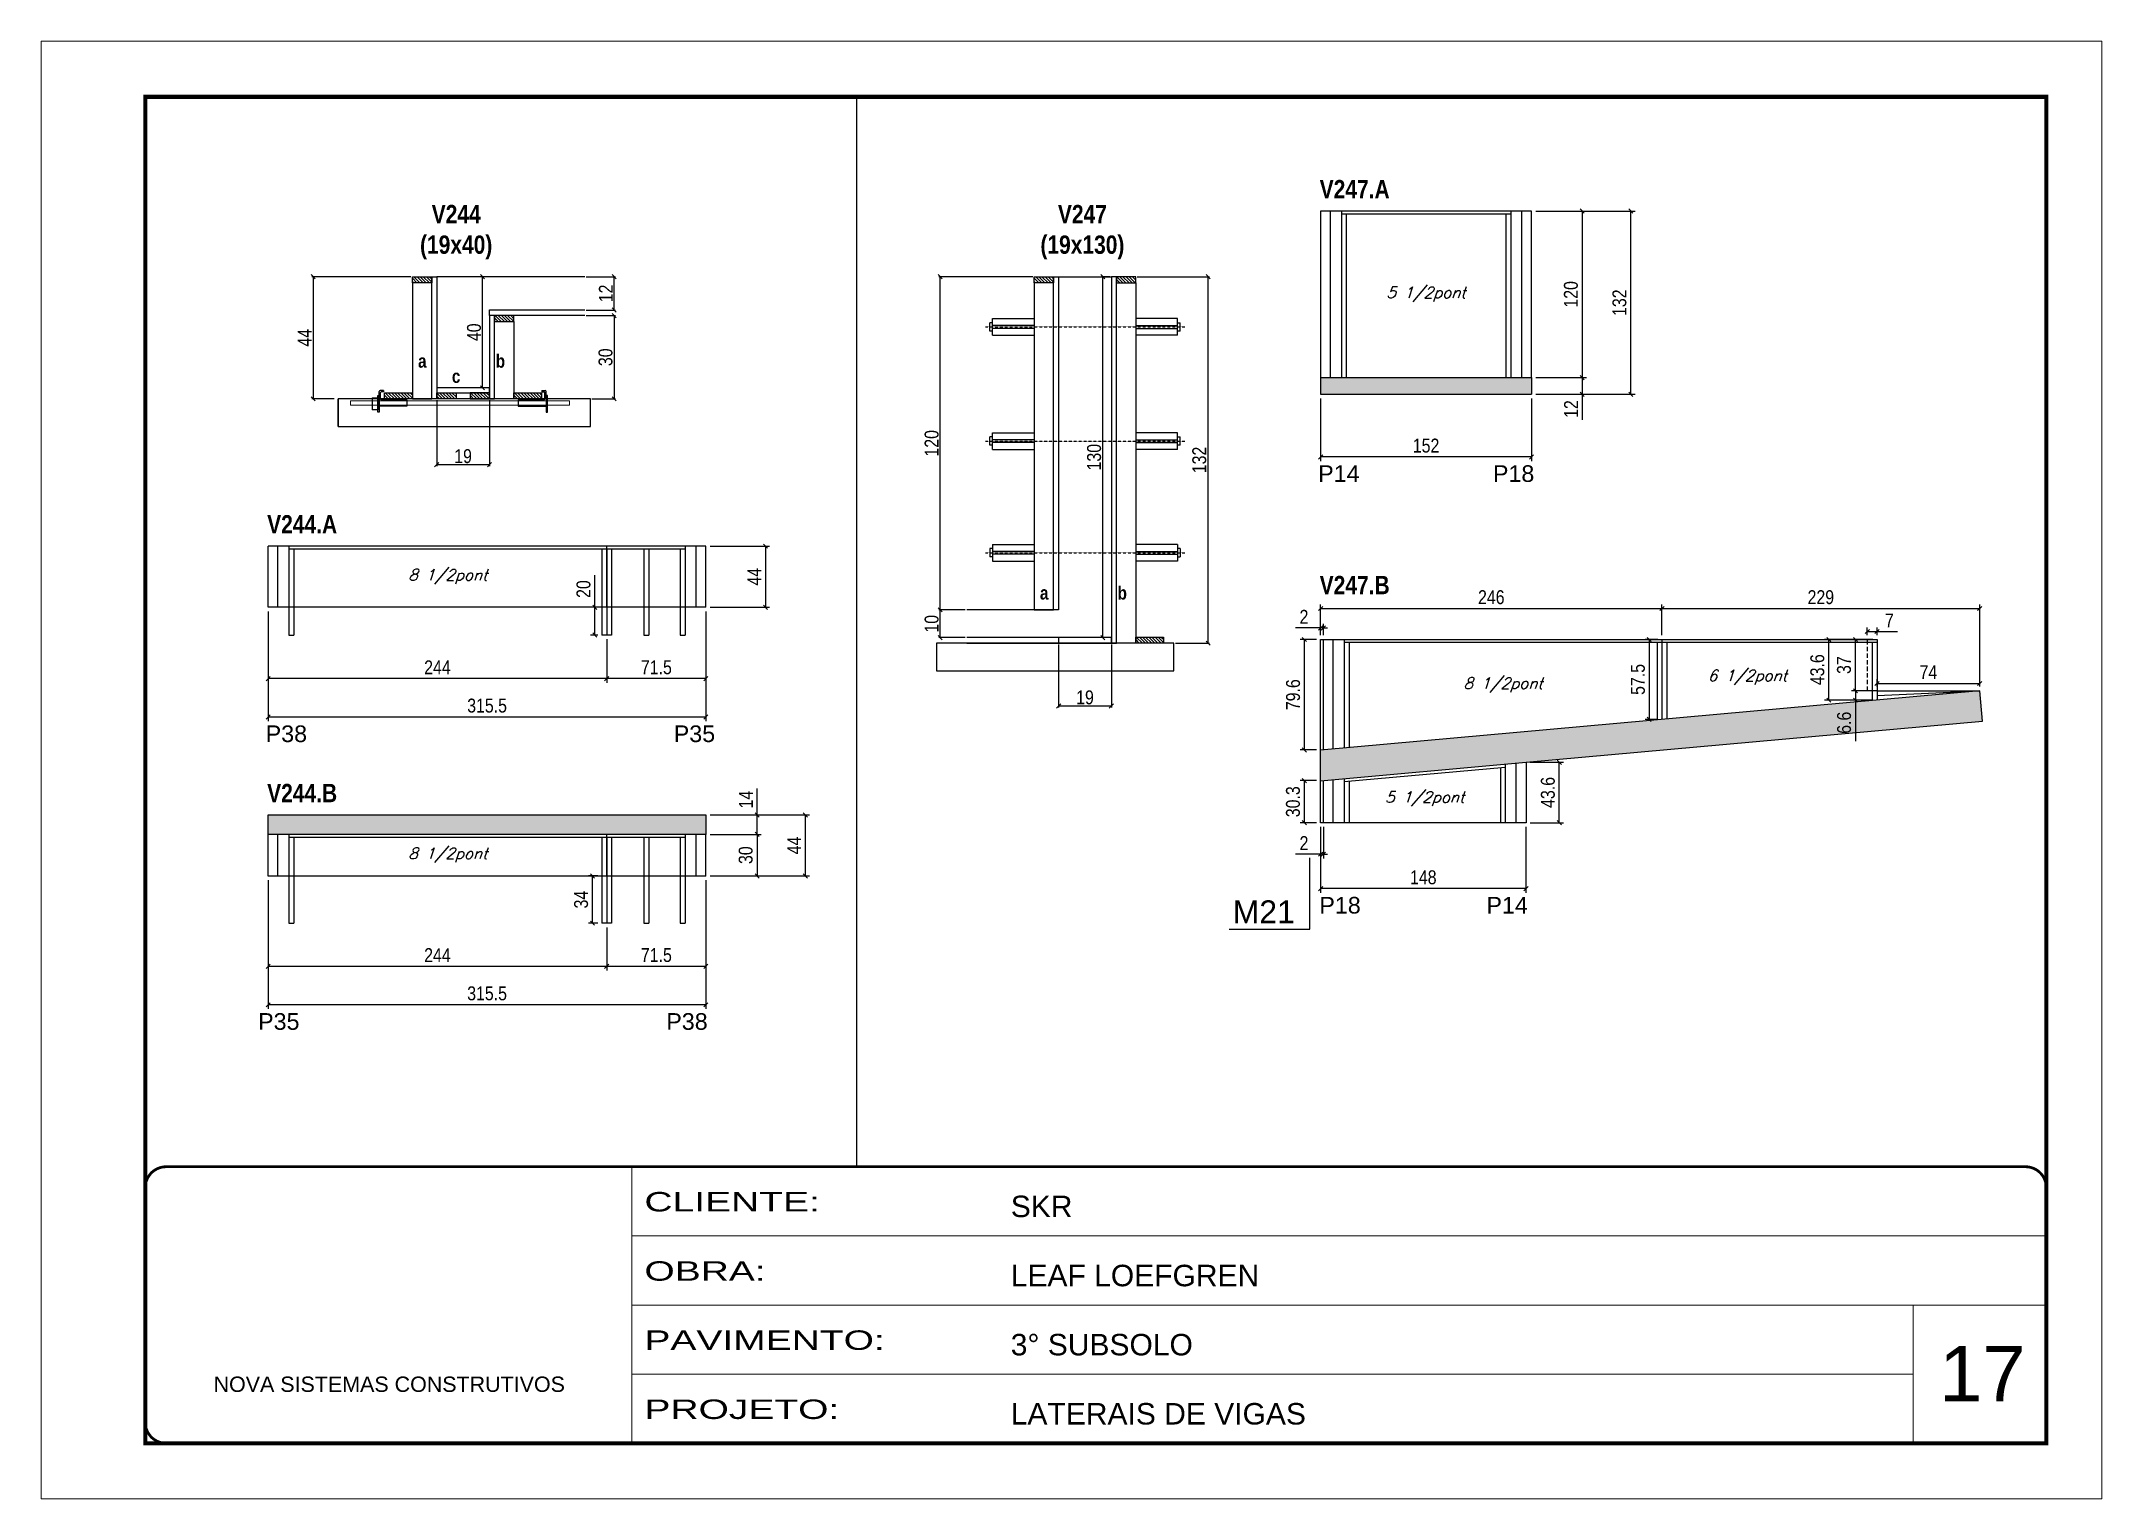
# Model space of a CAD drawing. Extents: x 3309 to 9590, y -2522 to 15424.
# Drawn here: x 3309 to 4794, y 8964 to 10014 of the extents above; entities that cross this region are included whole.
import ezdxf

# ---------------------------------------------------------------- set-up
doc = ezdxf.new("R2010")
doc.units = 0
for name, pattern in [('CONTINUO', [0]), ('DASHED', [0.75, 0.5, -0.25]), ('HIDDEN', [0.375, 0.25, -0.125]), ('HIDDEN2', [4.7625, 3.175, -1.5875])]:
    doc.linetypes.add(name, pattern=pattern)
for name, color, linetype in [('5', 5, 'Continuous'), ('barrote', 251, 'Continuous'), ('COTA', 241, 'Continuous'), ('detalhes', 4, 'Continuous'), ('NOMENCLATURA', 7, 'Continuous'), ('Painéis', 200, 'Continuous'), ('presilha', 1, 'Continuous'), ('SARR_2.2x10', 60, 'Continuous'), ('SARR_2.2x7', 40, 'Continuous'), ('SARR_3.5x7', 81, 'Continuous'), ('SARR_EDITAR', 141, 'Continuous'), ('TENSOR', 3, 'Continuous'), ('texto', 7, 'Continuous')]:
    doc.layers.add(name, color=color, linetype=linetype)
for name, color, linetype, lineweight in [('CARIMBO', 255, 'Continuous', 9), ('CONCRETO', 251, 'Continuous', 25), ('Folhas', 255, 'Continuous', 9), ('SARRAFO DE PRESSAO', 251, 'DASHED', 9), ('SCO-___-LAJ', 2, 'Continuous', 0)]:
    doc.layers.add(name, color=color, linetype=linetype, lineweight=lineweight)
doc.styles.add('ARIAL', font='arial.ttf')
doc.styles.add('COTA TECNICA', font='techl___.ttf', dxfattribs={"height": 10})
doc.styles.add('COTA TECNICA 2X', font='techl___.ttf', dxfattribs={"height": 10})
doc.styles.add('Romans', font='romans.shx')
doc.styles.get("Standard").update_dxf_attribs({"font": 'arial.ttf'})
doc.styles.add('TECNICA', font='techb___.ttf', dxfattribs={"height": 10})
doc.styles.add('Tecnologia', font='')
doc.styles.get('Tecnologia').set_extended_font_data('Forgotten Futurist')
doc.dimstyles.new('PAINEL', dxfattribs={"dimtxt": 10, "dimasz": 3, "dimexe": 3, "dimexo": 3, "dimgap": 3, "dimtad": 1, "dimdec": 1, "dimzin": 12, "dimdsep": 46, "dimtxsty": 'COTA TECNICA', "dimblk1": 'OBLIQUE', "dimblk2": 'OBLIQUE', "dimsah": 1, "dimcen": 0.9, "dimclrd": 4, "dimclre": 4, "dimclrt": 240, "dimadec": 1, "dimazin": 3, "dimtfac": 1, "dimtdec": 1, "dimtmove": 0, "dimatfit": 3, "dimfxl": 1, "dimtolj": 1, "dimtzin": 12, "dimarcsym": 0})
doc.dimstyles.new('SECAO', dxfattribs={"dimscale": 0.333333, "dimtxt": 5, "dimasz": 9, "dimexe": 3, "dimexo": 3, "dimgap": 3, "dimtad": 1, "dimdec": 1, "dimlfac": 0.5, "dimzin": 12, "dimdsep": 46, "dimtxsty": 'COTA TECNICA 2X', "dimblk1": 'OBLIQUE', "dimblk2": 'OBLIQUE', "dimsah": 1, "dimcen": 0.9, "dimclrd": 4, "dimclre": 4, "dimclrt": 240, "dimadec": 1, "dimazin": 3, "dimtfac": 1, "dimtdec": 1, "dimtmove": 0, "dimatfit": 3, "dimfxl": 1, "dimtolj": 1, "dimtzin": 12, "dimarcsym": 0})
pattern_1 = [(135, (36829.9673, -113756.2308), (-1.122532015, -1.122532015), [])]
pattern_2 = [(135, (37212.533, -113672.6308), (-1.122532015, -1.122532015), [])]

msp = doc.modelspace()

# ---------------------------------------------------------------- texts
at = {"layer": '5', "linetype": 'Continuous'}
for s, rotation, p in [('P14', 0.00004, (4229.64, 9696.09)), ('P18', 0.00004, (4355.58, 9696.09)), ('P38', 0.00004, (3471.14, 9508.66)), ('P35', 0.00004, (3765.23, 9508.66)), ('P18', 359.99996, (4230.49, 9385.14)), ('P14', 359.99996, (4350.92, 9385.14)), ('P35', 359.99996, (3465.69, 9301.39)), ('P38', 359.99996, (3759.85, 9301.39))]:
    msp.add_text(s, height=12, rotation=rotation, dxfattribs=at).set_placement(p)
at = {"layer": 'CARIMBO', "style": 'ARIAL'}
msp.add_text('17', height=40, dxfattribs=at).set_placement((4677.23, 9033.7))
at = {"layer": 'detalhes', "style": 'TECNICA'}
for s, p in [('b', (3636.93, 9778.37)), ('a', (3580.95, 9778.38)), ('c', (3605.32, 9767.41)), ('a', (4029.12, 9611.36)), ('b', (4085.09, 9611.35))]:
    msp.add_text(s, height=9.6, dxfattribs=at).set_placement(p)
at = {"layer": 'NOMENCLATURA', "style": 'TECNICA'}
for s, p in [('V247.A', (4230.72, 9900.39)), ('V244.A', (3472.22, 9658.98)), ('V247.B', (4230.72, 9615.19)), ('V244.B', (3472.22, 9465.35))]:
    msp.add_text(s, height=13.2, dxfattribs=at).set_placement(p)
at = {"layer": 'NOMENCLATURA', "linetype": 'Continuous'}
msp.add_text('M21', height=16.5, dxfattribs=at).set_placement((4168.01, 9378.15))
at = {"layer": 'NOMENCLATURA', "char_height": 13.2, "attachment_point": 2, "style": 'TECNICA'}
for s, insert in [('V244\\P(19x40)', (3608.43, 9895.63)), ('V247\\P(19x130)', (4059.73, 9895.63))]:
    msp.add_mtext_dynamic_manual_height_columns(s, width=300.2766, gutter_width=1, heights=[0], dxfattribs=dict(at, insert=insert))
at = {"layer": 'texto', "color": 2, "char_height": 8, "attachment_point": 5, "style": 'Romans'}
for s, insert in [('{\\Q19;\\C256;5 1/2pont}', (4307.43, 9831.21)), ('{\\Q19;\\C256;8 1/2pont}', (3602.44, 9627.8)), ('{\\Q19;\\C256;8 1/2pont}', (4362.93, 9549.76)), ('{\\Q19;\\C256;6 1/2pont}', (4538.99, 9555.28)), ('{\\Q19;\\C256;5 1/2pont}', (4306.43, 9467.72)), ('{\\Q19;\\C256;8 1/2pont}', (3602.44, 9427.17))]:
    msp.add_mtext(s, dxfattribs=dict(at, insert=insert))

# ---------------------------------------------------------------- blocks, each defined once
blk = doc.blocks.new('9999999999')
at = {"color": 30, "linetype": 'CONTINUO'}
for p, q in [((98564.6, 34230.2), (98564.6, 34429.4)), ((98564.6, 34379.6), (99584, 34379.6)), ((98564.6, 34329.8), (99488, 34329.8)), ((99584, 34329.8), (99488, 34329.8)), ((99488, 34329.8), (99488, 34230.2)), ((98564.6, 34280), (99488, 34280))]:
    blk.add_line(p, q, dxfattribs=at)
at = {"color": 30, "linetype": 'CONTINUO', "const_width": 2}
blk.add_lwpolyline([(99584, 34230.2), (99584, 34414.4, 0.414214), (99569, 34429.4), (98229, 34429.4, 0.414214), (98214, 34414.4), (98214, 34245.2, 0.414214), (98229, 34230.2), (99584, 34230.2)], format="xyb", dxfattribs=at)
at = {"layer": 'Folhas'}
blk.add_lwpolyline([(98139, 34190.2), (99624, 34190.2), (99624, 35240.2), (98139, 35240.2)], close=True, dxfattribs=at)
at = {"layer": 'Folhas', "color": 30, "const_width": 3}
blk.add_lwpolyline([(98214, 34230.2), (99584, 34230.2), (99584, 35200.2), (98214, 35200.2)], close=True, dxfattribs=at)
at = {"color": 7, "linetype": 'Continuous', "ltscale": 5, "style": 'ARIAL'}
for s, height, p in [('SKR', 15.48, (98837.7, 34393.1)), ('LEAF LOEFGREN', 15.483, (98837.7, 34343.3)), ('3° SUBSOLO', 15.48, (98837.7, 34293.5)), ('NOVA SISTEMAS CONSTRUTIVOS', 11.059, (98263.2, 34267.2)), ('LATERAIS DE VIGAS', 15.483, (98837.7, 34243.7))]:
    blk.add_text(s, height=height, dxfattribs=at).set_placement(p)
at = {"layer": 'Folhas', "color": 7, "style": 'Tecnologia', "width": 1.5}
for s, p in [('CLIENTE:', (98573.7, 34397.2)), ('OBRA:', (98573.7, 34347.3)), ('PAVIMENTO:', (98573.7, 34297.5)), ('PROJETO:', (98573.7, 34247.7))]:
    blk.add_text(s, height=14, dxfattribs=at).set_placement(p)
blk = doc.blocks.new('_Oblique')
at = {"color": 0, "linetype": 'ByBlock', "lineweight": -2}
blk.add_line((-0.5, -0.5), (0.5, 0.5), dxfattribs=at)
blk = doc.blocks.new('*D520')
at = {"layer": 'COTA', "color": 4, "lineweight": -2, "transparency": 16777216}
for p, q in [((3594.4, 9754.9), (3594.4, 9707.5)), ((3632.4, 9754.9), (3632.4, 9707.5)), ((3632.4, 9708.5), (3594.4, 9708.5))]:
    blk.add_line(p, q, dxfattribs=at)
at = {"layer": 'Defpoints', "color": 0, "transparency": 16777216}
for p in [(3594.4, 9755.9), (3632.4, 9755.9), (3594.4, 9708.5)]:
    blk.add_point(p, dxfattribs=at)
at = {"layer": 'COTA', "color": 4, "lineweight": -2, "transparency": 16777216, "xscale": 3, "yscale": 3, "zscale": 3, "rotation": 180}
blk.add_blockref('_Oblique', (3594.4, 9708.5), dxfattribs=at)
at = {"layer": 'COTA', "color": 4, "lineweight": -2, "transparency": 16777216, "xscale": 3, "yscale": 3, "zscale": 3}
blk.add_blockref('_Oblique', (3632.4, 9708.5), dxfattribs=at)
at = {"layer": 'COTA', "color": 240, "transparency": 16777216, "insert": (3613.4, 9714.6), "char_height": 10, "attachment_point": 5, "style": 'COTA TECNICA 2X'}
blk.add_mtext('\\A1;19', dxfattribs=at)
blk = doc.blocks.new('PRESILHA METÁLICA 1')
at = {"layer": 'presilha'}
for p, q in [((0, 13), (6, 13)), ((0, 13), (0, 0)), ((6, 0), (0, 0)), ((6, 15.5), (7.5, 15.5)), ((6, -2.5), (6, 15.5)), ((6, 13), (6, 0)), ((7.5, 10.6), (7.5, 19.9)), ((7.5, 15.5), (7.5, -2.5)), ((37.5, 4.1), (7.5, 4.1)), ((12, 21), (8.6, 21)), ((9, 11.6), (9, 18.9)), ((12, 19.5), (9.6, 19.5)), ((37.5, 11), (9.6, 11)), ((12, 21), (12, 19.5)), ((37.5, 11), (37.5, 4.1)), ((7.5, -2.5), (6, -2.5))]:
    blk.add_line(p, q, dxfattribs=at)
for centre, radius, start, end in [((8.6, 19.9), 1.14, 90, 180), ((9.6, 18.9), 0.57, 90, 180), ((9.6, 11.6), 0.57, 180, 270)]:
    blk.add_arc(centre, radius, start, end, dxfattribs=at)
blk = doc.blocks.new('PRESILHA METÁLICA 2')
at = {"layer": 'presilha'}
for p, q in [((-5.2, 23.5), (-5.2, 22)), ((-5.2, 23.5), (-1.9, 23.5)), ((-0.8, 14.6), (-0.8, 22.4)), ((-30.8, 13.5), (-30.8, 6.6)), ((-30.8, 13.5), (-2.8, 13.5)), ((-30.8, 6.6), (-0.8, 6.6)), ((-5.2, 22), (-2.8, 22)), ((-2.2, 14.1), (-2.2, 21.4)), ((0.8, 18), (-0.8, 18)), ((-0.8, 18), (-0.8, 0)), ((-0.8, 0), (0.8, 0)), ((0.8, 0), (0.8, 18))]:
    blk.add_line(p, q, dxfattribs=at)
for centre, radius, start, end in [((-1.9, 22.4), 1.14, 0, 90), ((-2.8, 21.4), 0.57, 0, 90), ((-2.8, 14.1), 0.57, 270, 0)]:
    blk.add_arc(centre, radius, start, end, dxfattribs=at)
blk = doc.blocks.new('*D521')
at = {"layer": 'COTA', "color": 4, "lineweight": -2, "transparency": 16777216}
for p, q in [((3575.8, 9843.9), (3504.4, 9843.9)), ((3505.4, 9843.9), (3505.4, 9755.9)), ((3520.6, 9755.9), (3504.4, 9755.9))]:
    blk.add_line(p, q, dxfattribs=at)
at = {"layer": 'Defpoints', "color": 0, "transparency": 16777216}
for p in [(3576.8, 9843.9), (3505.4, 9755.9), (3521.6, 9755.9)]:
    blk.add_point(p, dxfattribs=at)
at = {"layer": 'COTA', "color": 4, "lineweight": -2, "transparency": 16777216, "xscale": 3, "yscale": 3, "zscale": 3}
for p, rotation in [((3505.4, 9843.9), 90), ((3505.4, 9755.9), 270)]:
    blk.add_blockref('_Oblique', p, dxfattribs=dict(at, rotation=rotation))
at = {"layer": 'COTA', "color": 240, "transparency": 16777216, "insert": (3499.3, 9799.9), "char_height": 10, "attachment_point": 5, "rotation": 90, "style": 'COTA TECNICA 2X'}
blk.add_mtext('\\A1;44', dxfattribs=at)
blk = doc.blocks.new('*D522')
at = {"layer": 'COTA', "color": 4, "lineweight": -2, "transparency": 16777216}
for p, q in [((3702.1, 9815.9), (3723.3, 9815.9)), ((3722.3, 9815.9), (3722.3, 9755.9)), ((3706.2, 9755.9), (3723.3, 9755.9))]:
    blk.add_line(p, q, dxfattribs=at)
at = {"layer": 'Defpoints', "color": 0, "transparency": 16777216}
for p in [(3701.1, 9815.9), (3705.2, 9755.9), (3722.3, 9755.9)]:
    blk.add_point(p, dxfattribs=at)
at = {"layer": 'COTA', "color": 4, "lineweight": -2, "transparency": 16777216, "xscale": 3, "yscale": 3, "zscale": 3}
for p, rotation in [((3722.3, 9815.9), 90), ((3722.3, 9755.9), 270)]:
    blk.add_blockref('_Oblique', p, dxfattribs=dict(at, rotation=rotation))
at = {"layer": 'COTA', "color": 240, "transparency": 16777216, "insert": (3716.1, 9785.9), "char_height": 10, "attachment_point": 5, "rotation": 90, "style": 'COTA TECNICA 2X'}
blk.add_mtext('\\A1;30', dxfattribs=at)
blk = doc.blocks.new('*D523')
at = {"layer": 'COTA', "color": 4, "lineweight": -2, "transparency": 16777216}
for p, q in [((3631.4, 9843.9), (3626.4, 9843.9)), ((3627.4, 9763.9), (3627.4, 9843.9)), ((3631.4, 9763.9), (3626.4, 9763.9))]:
    blk.add_line(p, q, dxfattribs=at)
at = {"layer": 'Defpoints', "color": 0, "transparency": 16777216}
for p in [(3627.4, 9843.9), (3632.4, 9843.9), (3632.4, 9763.9)]:
    blk.add_point(p, dxfattribs=at)
at = {"layer": 'COTA', "color": 4, "lineweight": -2, "transparency": 16777216, "xscale": 3, "yscale": 3, "zscale": 3}
for p, rotation in [((3627.4, 9843.9), 90), ((3627.4, 9763.9), 270)]:
    blk.add_blockref('_Oblique', p, dxfattribs=dict(at, rotation=rotation))
at = {"layer": 'COTA', "color": 240, "transparency": 16777216, "insert": (3621.3, 9803.9), "char_height": 10, "attachment_point": 5, "rotation": 90, "style": 'COTA TECNICA 2X'}
blk.add_mtext('\\A1;40', dxfattribs=at)
blk = doc.blocks.new('*D524')
at = {"layer": 'COTA', "color": 4, "lineweight": -2, "transparency": 16777216}
for p, q in [((3702.1, 9843.9), (3723.3, 9843.9)), ((3722.3, 9819.9), (3722.3, 9843.9)), ((3702.1, 9819.9), (3723.3, 9819.9))]:
    blk.add_line(p, q, dxfattribs=at)
at = {"layer": 'Defpoints', "color": 0, "transparency": 16777216}
for p in [(3701.1, 9843.9), (3722.3, 9843.9), (3701.1, 9819.9)]:
    blk.add_point(p, dxfattribs=at)
at = {"layer": 'COTA', "color": 4, "lineweight": -2, "transparency": 16777216, "xscale": 3, "yscale": 3, "zscale": 3}
for p, rotation in [((3722.3, 9843.9), 90), ((3722.3, 9819.9), 270)]:
    blk.add_blockref('_Oblique', p, dxfattribs=dict(at, rotation=rotation))
at = {"layer": 'COTA', "color": 240, "transparency": 16777216, "insert": (3716.3, 9831.9), "char_height": 10, "attachment_point": 5, "rotation": 90, "style": 'COTA TECNICA 2X'}
blk.add_mtext('\\A1;12', dxfattribs=at)
blk = doc.blocks.new('*D525')
at = {"layer": 'COTA', "color": 4, "linetype": 'ByBlock', "lineweight": -2, "transparency": 16777216}
for p, q in [((3788.4, 9602.8), (3788.4, 9551.4)), ((3716.9, 9582.8), (3716.9, 9551.4)), ((3788.4, 9554.4), (3716.9, 9554.4))]:
    blk.add_line(p, q, dxfattribs=at)
at = {"layer": 'Defpoints', "color": 0, "linetype": 'ByBlock', "transparency": 16777216}
for p in [(3788.4, 9605.8), (3716.9, 9585.8), (3716.9, 9554.4)]:
    blk.add_point(p, dxfattribs=at)
at = {"layer": 'COTA', "color": 4, "linetype": 'ByBlock', "lineweight": -2, "transparency": 16777216, "xscale": 3, "yscale": 3, "zscale": 3, "rotation": 180}
blk.add_blockref('_Oblique', (3716.9, 9554.4), dxfattribs=at)
at = {"layer": 'COTA', "color": 4, "linetype": 'ByBlock', "lineweight": -2, "transparency": 16777216, "xscale": 3, "yscale": 3, "zscale": 3}
blk.add_blockref('_Oblique', (3788.4, 9554.4), dxfattribs=at)
at = {"layer": 'COTA', "color": 240, "linetype": 'ByBlock', "transparency": 16777216, "insert": (3752.7, 9562.5), "char_height": 10, "attachment_point": 5, "style": 'COTA TECNICA'}
blk.add_mtext('\\A1;71.5', dxfattribs=at)
blk = doc.blocks.new('*D526')
at = {"layer": 'COTA', "color": 4, "linetype": 'ByBlock', "lineweight": -2, "transparency": 16777216}
for p, q in [((3472.9, 9602.8), (3472.9, 9551.4)), ((3716.9, 9582.8), (3716.9, 9551.4)), ((3716.9, 9554.4), (3472.9, 9554.4))]:
    blk.add_line(p, q, dxfattribs=at)
at = {"layer": 'Defpoints', "color": 0, "linetype": 'ByBlock', "transparency": 16777216}
for p in [(3472.9, 9605.8), (3716.9, 9585.8), (3472.9, 9554.4)]:
    blk.add_point(p, dxfattribs=at)
at = {"layer": 'COTA', "color": 4, "linetype": 'ByBlock', "lineweight": -2, "transparency": 16777216, "xscale": 3, "yscale": 3, "zscale": 3, "rotation": 180}
blk.add_blockref('_Oblique', (3472.9, 9554.4), dxfattribs=at)
at = {"layer": 'COTA', "color": 4, "linetype": 'ByBlock', "lineweight": -2, "transparency": 16777216, "xscale": 3, "yscale": 3, "zscale": 3}
blk.add_blockref('_Oblique', (3716.9, 9554.4), dxfattribs=at)
at = {"layer": 'COTA', "color": 240, "linetype": 'ByBlock', "transparency": 16777216, "insert": (3594.9, 9562.5), "char_height": 10, "attachment_point": 5, "style": 'COTA TECNICA'}
blk.add_mtext('\\A1;244', dxfattribs=at)
blk = doc.blocks.new('*D527')
at = {"layer": 'COTA', "color": 4, "linetype": 'ByBlock', "lineweight": -2, "transparency": 16777216}
for p, q in [((3472.9, 9602.8), (3472.9, 9523.7)), ((3788.4, 9602.8), (3788.4, 9523.7)), ((3788.4, 9526.7), (3472.9, 9526.7))]:
    blk.add_line(p, q, dxfattribs=at)
at = {"layer": 'Defpoints', "color": 0, "linetype": 'ByBlock', "transparency": 16777216}
for p in [(3472.9, 9605.8), (3788.4, 9605.8), (3472.9, 9526.7)]:
    blk.add_point(p, dxfattribs=at)
at = {"layer": 'COTA', "color": 4, "linetype": 'ByBlock', "lineweight": -2, "transparency": 16777216, "xscale": 3, "yscale": 3, "zscale": 3, "rotation": 180}
blk.add_blockref('_Oblique', (3472.9, 9526.7), dxfattribs=at)
at = {"layer": 'COTA', "color": 4, "linetype": 'ByBlock', "lineweight": -2, "transparency": 16777216, "xscale": 3, "yscale": 3, "zscale": 3}
blk.add_blockref('_Oblique', (3788.4, 9526.7), dxfattribs=at)
at = {"layer": 'COTA', "color": 240, "linetype": 'ByBlock', "transparency": 16777216, "insert": (3630.7, 9534.9), "char_height": 10, "attachment_point": 5, "style": 'COTA TECNICA'}
blk.add_mtext('\\A1;315.5', dxfattribs=at)
blk = doc.blocks.new('*D528')
at = {"layer": 'COTA', "color": 4, "lineweight": -2, "transparency": 16777216}
for p, q in [((3791.4, 9649.8), (3834.3, 9649.8)), ((3831.3, 9649.8), (3831.3, 9605.8)), ((3791.4, 9605.8), (3834.3, 9605.8))]:
    blk.add_line(p, q, dxfattribs=at)
at = {"layer": 'Defpoints', "color": 0, "transparency": 16777216}
for p in [(3788.4, 9649.8), (3788.4, 9605.8), (3831.3, 9605.8)]:
    blk.add_point(p, dxfattribs=at)
at = {"layer": 'COTA', "color": 4, "lineweight": -2, "transparency": 16777216, "xscale": 3, "yscale": 3, "zscale": 3}
for p, rotation in [((3831.3, 9649.8), 90), ((3831.3, 9605.8), 270)]:
    blk.add_blockref('_Oblique', p, dxfattribs=dict(at, rotation=rotation))
at = {"layer": 'COTA', "color": 240, "transparency": 16777216, "insert": (3823.3, 9627.8), "char_height": 10, "attachment_point": 5, "rotation": 90, "style": 'COTA TECNICA'}
blk.add_mtext('\\A1;44', dxfattribs=at)
blk = doc.blocks.new('*D529')
at = {"layer": 'COTA', "color": 4, "linetype": 'ByBlock', "lineweight": -2, "transparency": 16777216}
for p, q in [((3788.4, 9409.2), (3788.4, 9344.1)), ((3716.9, 9375.2), (3716.9, 9344.1)), ((3788.4, 9347.1), (3716.9, 9347.1))]:
    blk.add_line(p, q, dxfattribs=at)
at = {"layer": 'Defpoints', "color": 0, "linetype": 'ByBlock', "transparency": 16777216}
for p in [(3788.4, 9412.2), (3716.9, 9378.2), (3716.9, 9347.1)]:
    blk.add_point(p, dxfattribs=at)
at = {"layer": 'COTA', "color": 4, "linetype": 'ByBlock', "lineweight": -2, "transparency": 16777216, "xscale": 3, "yscale": 3, "zscale": 3, "rotation": 180}
blk.add_blockref('_Oblique', (3716.9, 9347.1), dxfattribs=at)
at = {"layer": 'COTA', "color": 4, "linetype": 'ByBlock', "lineweight": -2, "transparency": 16777216, "xscale": 3, "yscale": 3, "zscale": 3}
blk.add_blockref('_Oblique', (3788.4, 9347.1), dxfattribs=at)
at = {"layer": 'COTA', "color": 240, "linetype": 'ByBlock', "transparency": 16777216, "insert": (3752.7, 9355.2), "char_height": 10, "attachment_point": 5, "style": 'COTA TECNICA'}
blk.add_mtext('\\A1;71.5', dxfattribs=at)
blk = doc.blocks.new('*D530')
at = {"layer": 'COTA', "color": 4, "linetype": 'ByBlock', "lineweight": -2, "transparency": 16777216}
for p, q in [((3472.9, 9409.2), (3472.9, 9344.1)), ((3716.9, 9375.2), (3716.9, 9344.1)), ((3716.9, 9347.1), (3472.9, 9347.1))]:
    blk.add_line(p, q, dxfattribs=at)
at = {"layer": 'Defpoints', "color": 0, "linetype": 'ByBlock', "transparency": 16777216}
for p in [(3472.9, 9412.2), (3716.9, 9378.2), (3472.9, 9347.1)]:
    blk.add_point(p, dxfattribs=at)
at = {"layer": 'COTA', "color": 4, "linetype": 'ByBlock', "lineweight": -2, "transparency": 16777216, "xscale": 3, "yscale": 3, "zscale": 3, "rotation": 180}
blk.add_blockref('_Oblique', (3472.9, 9347.1), dxfattribs=at)
at = {"layer": 'COTA', "color": 4, "linetype": 'ByBlock', "lineweight": -2, "transparency": 16777216, "xscale": 3, "yscale": 3, "zscale": 3}
blk.add_blockref('_Oblique', (3716.9, 9347.1), dxfattribs=at)
at = {"layer": 'COTA', "color": 240, "linetype": 'ByBlock', "transparency": 16777216, "insert": (3594.9, 9355.2), "char_height": 10, "attachment_point": 5, "style": 'COTA TECNICA'}
blk.add_mtext('\\A1;244', dxfattribs=at)
blk = doc.blocks.new('*D531')
at = {"layer": 'COTA', "color": 4, "linetype": 'ByBlock', "lineweight": -2, "transparency": 16777216}
for p, q in [((3472.9, 9409.2), (3472.9, 9316.4)), ((3788.4, 9409.2), (3788.4, 9316.4)), ((3788.4, 9319.4), (3472.9, 9319.4))]:
    blk.add_line(p, q, dxfattribs=at)
at = {"layer": 'Defpoints', "color": 0, "linetype": 'ByBlock', "transparency": 16777216}
for p in [(3472.9, 9412.2), (3788.4, 9412.2), (3472.9, 9319.4)]:
    blk.add_point(p, dxfattribs=at)
at = {"layer": 'COTA', "color": 4, "linetype": 'ByBlock', "lineweight": -2, "transparency": 16777216, "xscale": 3, "yscale": 3, "zscale": 3, "rotation": 180}
blk.add_blockref('_Oblique', (3472.9, 9319.4), dxfattribs=at)
at = {"layer": 'COTA', "color": 4, "linetype": 'ByBlock', "lineweight": -2, "transparency": 16777216, "xscale": 3, "yscale": 3, "zscale": 3}
blk.add_blockref('_Oblique', (3788.4, 9319.4), dxfattribs=at)
at = {"layer": 'COTA', "color": 240, "linetype": 'ByBlock', "transparency": 16777216, "insert": (3630.7, 9327.6), "char_height": 10, "attachment_point": 5, "style": 'COTA TECNICA'}
blk.add_mtext('\\A1;315.5', dxfattribs=at)
blk = doc.blocks.new('*D532')
at = {"layer": 'COTA', "color": 4, "lineweight": -2, "transparency": 16777216}
for p, q in [((3791.4, 9442.2), (3828.3, 9442.2)), ((3825.3, 9442.2), (3825.3, 9412.2)), ((3791.4, 9412.2), (3828.3, 9412.2))]:
    blk.add_line(p, q, dxfattribs=at)
at = {"layer": 'Defpoints', "color": 0, "transparency": 16777216}
for p in [(3788.4, 9442.2), (3788.4, 9412.2), (3825.3, 9412.2)]:
    blk.add_point(p, dxfattribs=at)
at = {"layer": 'COTA', "color": 4, "lineweight": -2, "transparency": 16777216, "xscale": 3, "yscale": 3, "zscale": 3}
for p, rotation in [((3825.3, 9442.2), 90), ((3825.3, 9412.2), 270)]:
    blk.add_blockref('_Oblique', p, dxfattribs=dict(at, rotation=rotation))
at = {"layer": 'COTA', "color": 240, "transparency": 16777216, "insert": (3817.1, 9427.2), "char_height": 10, "attachment_point": 5, "rotation": 90, "style": 'COTA TECNICA'}
blk.add_mtext('\\A1;30', dxfattribs=at)
blk = doc.blocks.new('*D533')
at = {"layer": 'COTA', "color": 4, "lineweight": -2, "transparency": 16777216}
for p, q in [((3825.3, 9456.2), (3825.3, 9475.3)), ((3791.4, 9456.2), (3828.3, 9456.2)), ((3825.3, 9442.2), (3825.3, 9456.2)), ((3791.4, 9442.2), (3828.3, 9442.2))]:
    blk.add_line(p, q, dxfattribs=at)
at = {"layer": 'Defpoints', "color": 0, "transparency": 16777216}
for p in [(3788.4, 9456.2), (3825.3, 9456.2), (3788.4, 9442.2)]:
    blk.add_point(p, dxfattribs=at)
at = {"layer": 'COTA', "color": 4, "lineweight": -2, "transparency": 16777216, "xscale": 3, "yscale": 3, "zscale": 3}
for p, rotation in [((3825.3, 9456.2), 90), ((3825.3, 9442.2), 270)]:
    blk.add_blockref('_Oblique', p, dxfattribs=dict(at, rotation=rotation))
at = {"layer": 'COTA', "color": 240, "transparency": 16777216, "insert": (3817.3, 9467.2), "char_height": 10, "attachment_point": 5, "rotation": 90, "style": 'COTA TECNICA'}
blk.add_mtext('\\A1;14', dxfattribs=at)
blk = doc.blocks.new('*D534')
at = {"layer": 'COTA', "color": 4, "lineweight": -2, "transparency": 16777216}
for p, q in [((3791.4, 9456.2), (3863.1, 9456.2)), ((3860.1, 9412.2), (3860.1, 9456.2)), ((3791.4, 9412.2), (3863.1, 9412.2))]:
    blk.add_line(p, q, dxfattribs=at)
at = {"layer": 'Defpoints', "color": 0, "transparency": 16777216}
for p in [(3788.4, 9456.2), (3860.1, 9456.2), (3788.4, 9412.2)]:
    blk.add_point(p, dxfattribs=at)
at = {"layer": 'COTA', "color": 4, "lineweight": -2, "transparency": 16777216, "xscale": 3, "yscale": 3, "zscale": 3}
for p, rotation in [((3860.1, 9456.2), 90), ((3860.1, 9412.2), 270)]:
    blk.add_blockref('_Oblique', p, dxfattribs=dict(at, rotation=rotation))
at = {"layer": 'COTA', "color": 240, "transparency": 16777216, "insert": (3852, 9434.2), "char_height": 10, "attachment_point": 5, "rotation": 90, "style": 'COTA TECNICA'}
blk.add_mtext('\\A1;44', dxfattribs=at)
blk = doc.blocks.new('*D535')
at = {"layer": 'COTA', "color": 4, "lineweight": -2, "transparency": 16777216}
for p, q in [((4079.6, 9843.9), (4073.4, 9843.9)), ((4074.4, 9583.9), (4074.4, 9843.9)), ((4079.6, 9583.9), (4073.4, 9583.9))]:
    blk.add_line(p, q, dxfattribs=at)
at = {"layer": 'Defpoints', "color": 0, "transparency": 16777216}
for p in [(4074.4, 9843.9), (4080.6, 9843.9), (4080.6, 9583.9)]:
    blk.add_point(p, dxfattribs=at)
at = {"layer": 'COTA', "color": 4, "lineweight": -2, "transparency": 16777216, "xscale": 3, "yscale": 3, "zscale": 3}
for p, rotation in [((4074.4, 9843.9), 90), ((4074.4, 9583.9), 270)]:
    blk.add_blockref('_Oblique', p, dxfattribs=dict(at, rotation=rotation))
at = {"layer": 'COTA', "color": 240, "transparency": 16777216, "insert": (4068.2, 9713.9), "char_height": 10, "attachment_point": 5, "rotation": 90, "style": 'COTA TECNICA 2X'}
blk.add_mtext('\\A1;130', dxfattribs=at)
blk = doc.blocks.new('*D536')
at = {"layer": 'COTA', "color": 4, "lineweight": -2, "transparency": 16777216}
for p, q in [((3975.3, 9603.9), (3956.2, 9603.9)), ((3957.2, 9583.9), (3957.2, 9603.9)), ((3975.3, 9583.9), (3956.2, 9583.9))]:
    blk.add_line(p, q, dxfattribs=at)
at = {"layer": 'Defpoints', "color": 0, "transparency": 16777216}
for p in [(3957.2, 9603.9), (3976.3, 9603.9), (3976.3, 9583.9)]:
    blk.add_point(p, dxfattribs=at)
at = {"layer": 'COTA', "color": 4, "lineweight": -2, "transparency": 16777216, "xscale": 3, "yscale": 3, "zscale": 3}
for p, rotation in [((3957.2, 9603.9), 90), ((3957.2, 9583.9), 270)]:
    blk.add_blockref('_Oblique', p, dxfattribs=dict(at, rotation=rotation))
at = {"layer": 'COTA', "color": 240, "transparency": 16777216, "insert": (3951.1, 9593.9), "char_height": 10, "attachment_point": 5, "rotation": 90, "style": 'COTA TECNICA 2X'}
blk.add_mtext('\\A1;10', dxfattribs=at)
blk = doc.blocks.new('*D537')
at = {"layer": 'COTA', "color": 4, "lineweight": -2, "transparency": 16777216}
for p, q in [((4024, 9843.9), (3956.2, 9843.9)), ((3957.2, 9603.9), (3957.2, 9843.9)), ((3975.3, 9603.9), (3956.2, 9603.9))]:
    blk.add_line(p, q, dxfattribs=at)
at = {"layer": 'Defpoints', "color": 0, "transparency": 16777216}
for p in [(3957.2, 9843.9), (4025, 9843.9), (3976.3, 9603.9)]:
    blk.add_point(p, dxfattribs=at)
at = {"layer": 'COTA', "color": 4, "lineweight": -2, "transparency": 16777216, "xscale": 3, "yscale": 3, "zscale": 3}
for p, rotation in [((3957.2, 9843.9), 90), ((3957.2, 9603.9), 270)]:
    blk.add_blockref('_Oblique', p, dxfattribs=dict(at, rotation=rotation))
at = {"layer": 'COTA', "color": 240, "transparency": 16777216, "insert": (3951.1, 9723.9), "char_height": 10, "attachment_point": 5, "rotation": 90, "style": 'COTA TECNICA 2X'}
blk.add_mtext('\\A1;120', dxfattribs=at)
blk = doc.blocks.new('*D538')
at = {"layer": 'COTA', "color": 4, "lineweight": -2, "transparency": 16777216}
for p, q in [((4099.2, 9843.9), (4151.3, 9843.9)), ((4150.3, 9579.9), (4150.3, 9843.9)), ((4126.7, 9579.9), (4151.3, 9579.9))]:
    blk.add_line(p, q, dxfattribs=at)
at = {"layer": 'Defpoints', "color": 0, "transparency": 16777216}
for p in [(4098.2, 9843.9), (4150.3, 9843.9), (4125.7, 9579.9)]:
    blk.add_point(p, dxfattribs=at)
at = {"layer": 'COTA', "color": 4, "lineweight": -2, "transparency": 16777216, "xscale": 3, "yscale": 3, "zscale": 3}
for p, rotation in [((4150.3, 9843.9), 90), ((4150.3, 9579.9), 270)]:
    blk.add_blockref('_Oblique', p, dxfattribs=dict(at, rotation=rotation))
at = {"layer": 'COTA', "color": 240, "transparency": 16777216, "insert": (4144, 9711.9), "char_height": 10, "attachment_point": 5, "rotation": 90, "style": 'COTA TECNICA 2X'}
blk.add_mtext('\\A1;132', dxfattribs=at)
blk = doc.blocks.new('*D539')
at = {"layer": 'COTA', "color": 4, "lineweight": -2, "transparency": 16777216}
for p, q in [((4042.6, 9578.9), (4042.6, 9533.7)), ((4080.6, 9578.9), (4080.6, 9533.7)), ((4042.6, 9534.7), (4080.6, 9534.7))]:
    blk.add_line(p, q, dxfattribs=at)
at = {"layer": 'Defpoints', "color": 0, "transparency": 16777216}
for p in [(4042.6, 9579.9), (4080.6, 9579.9), (4080.6, 9534.7)]:
    blk.add_point(p, dxfattribs=at)
at = {"layer": 'COTA', "color": 4, "lineweight": -2, "transparency": 16777216, "xscale": 3, "yscale": 3, "zscale": 3, "rotation": 180}
blk.add_blockref('_Oblique', (4042.6, 9534.7), dxfattribs=at)
at = {"layer": 'COTA', "color": 4, "lineweight": -2, "transparency": 16777216, "xscale": 3, "yscale": 3, "zscale": 3}
blk.add_blockref('_Oblique', (4080.6, 9534.7), dxfattribs=at)
at = {"layer": 'COTA', "color": 240, "transparency": 16777216, "insert": (4061.6, 9540.8), "char_height": 10, "attachment_point": 5, "style": 'COTA TECNICA 2X'}
blk.add_mtext('\\A1;19', dxfattribs=at)
blk = doc.blocks.new('*D540')
at = {"layer": 'COTA', "color": 4, "linetype": 'ByBlock', "lineweight": -2, "transparency": 16777216}
for p, q in [((4231.4, 9756.2), (4231.4, 9711.1)), ((4383.4, 9756.2), (4383.4, 9711.1)), ((4383.4, 9714.1), (4231.4, 9714.1))]:
    blk.add_line(p, q, dxfattribs=at)
at = {"layer": 'Defpoints', "color": 0, "linetype": 'ByBlock', "transparency": 16777216}
for p in [(4231.4, 9759.2), (4383.4, 9759.2), (4231.4, 9714.1)]:
    blk.add_point(p, dxfattribs=at)
at = {"layer": 'COTA', "color": 4, "linetype": 'ByBlock', "lineweight": -2, "transparency": 16777216, "xscale": 3, "yscale": 3, "zscale": 3, "rotation": 180}
blk.add_blockref('_Oblique', (4231.4, 9714.1), dxfattribs=at)
at = {"layer": 'COTA', "color": 4, "linetype": 'ByBlock', "lineweight": -2, "transparency": 16777216, "xscale": 3, "yscale": 3, "zscale": 3}
blk.add_blockref('_Oblique', (4383.4, 9714.1), dxfattribs=at)
at = {"layer": 'COTA', "color": 240, "linetype": 'ByBlock', "transparency": 16777216, "insert": (4307.4, 9722.2), "char_height": 10, "attachment_point": 5, "style": 'COTA TECNICA'}
blk.add_mtext('\\A1;152', dxfattribs=at)
blk = doc.blocks.new('*D541')
at = {"layer": 'COTA', "color": 4, "lineweight": -2, "transparency": 16777216}
for p, q in [((4386.4, 9891.2), (4422.9, 9891.2)), ((4419.9, 9891.2), (4419.9, 9771.2)), ((4386.4, 9771.2), (4422.9, 9771.2))]:
    blk.add_line(p, q, dxfattribs=at)
at = {"layer": 'Defpoints', "color": 0, "transparency": 16777216}
for p in [(4383.4, 9891.2), (4383.4, 9771.2), (4419.9, 9771.2)]:
    blk.add_point(p, dxfattribs=at)
at = {"layer": 'COTA', "color": 4, "lineweight": -2, "transparency": 16777216, "xscale": 3, "yscale": 3, "zscale": 3}
for p, rotation in [((4419.9, 9891.2), 90), ((4419.9, 9771.2), 270)]:
    blk.add_blockref('_Oblique', p, dxfattribs=dict(at, rotation=rotation))
at = {"layer": 'COTA', "color": 240, "transparency": 16777216, "insert": (4411.8, 9831.2), "char_height": 10, "attachment_point": 5, "rotation": 90, "style": 'COTA TECNICA'}
blk.add_mtext('\\A1;120', dxfattribs=at)
blk = doc.blocks.new('*D542')
at = {"layer": 'COTA', "color": 4, "lineweight": -2, "transparency": 16777216}
for p, q in [((4386.4, 9771.2), (4422.9, 9771.2)), ((4386.4, 9759.2), (4422.9, 9759.2)), ((4419.9, 9771.2), (4419.9, 9759.2)), ((4419.9, 9759.2), (4419.9, 9740.9))]:
    blk.add_line(p, q, dxfattribs=at)
at = {"layer": 'Defpoints', "color": 0, "transparency": 16777216}
for p in [(4383.4, 9771.2), (4383.4, 9759.2), (4419.9, 9759.2)]:
    blk.add_point(p, dxfattribs=at)
at = {"layer": 'COTA', "color": 4, "lineweight": -2, "transparency": 16777216, "xscale": 3, "yscale": 3, "zscale": 3}
for p, rotation in [((4419.9, 9771.2), 90), ((4419.9, 9759.2), 270)]:
    blk.add_blockref('_Oblique', p, dxfattribs=dict(at, rotation=rotation))
at = {"layer": 'COTA', "color": 240, "transparency": 16777216, "insert": (4411.9, 9748.6), "char_height": 10, "attachment_point": 5, "rotation": 90, "style": 'COTA TECNICA'}
blk.add_mtext('\\A1;12', dxfattribs=at)
blk = doc.blocks.new('*D543')
at = {"layer": 'COTA', "color": 4, "lineweight": -2, "transparency": 16777216}
for p, q in [((4386.4, 9891.2), (4458, 9891.2)), ((4455, 9759.2), (4455, 9891.2)), ((4386.4, 9759.2), (4458, 9759.2))]:
    blk.add_line(p, q, dxfattribs=at)
at = {"layer": 'Defpoints', "color": 0, "transparency": 16777216}
for p in [(4383.4, 9891.2), (4455, 9891.2), (4383.4, 9759.2)]:
    blk.add_point(p, dxfattribs=at)
at = {"layer": 'COTA', "color": 4, "lineweight": -2, "transparency": 16777216, "xscale": 3, "yscale": 3, "zscale": 3}
for p, rotation in [((4455, 9891.2), 90), ((4455, 9759.2), 270)]:
    blk.add_blockref('_Oblique', p, dxfattribs=dict(at, rotation=rotation))
at = {"layer": 'COTA', "color": 240, "transparency": 16777216, "insert": (4446.8, 9825.2), "char_height": 10, "attachment_point": 5, "rotation": 90, "style": 'COTA TECNICA'}
blk.add_mtext('\\A1;132', dxfattribs=at)
blk = doc.blocks.new('*D544')
at = {"layer": 'COTA', "color": 4, "lineweight": -2, "transparency": 16777216}
for p, q in [((4231.4, 9447.6), (4231.4, 9424.9)), ((4233.4, 9447.6), (4233.4, 9424.9)), ((4231.4, 9427.9), (4213.3, 9427.9)), ((4233.4, 9427.9), (4231.4, 9427.9)), ((4233.4, 9427.9), (4236.4, 9427.9))]:
    blk.add_line(p, q, dxfattribs=at)
at = {"layer": 'Defpoints', "color": 0, "transparency": 16777216}
for p in [(4231.4, 9450.6), (4233.4, 9450.6), (4231.4, 9427.9)]:
    blk.add_point(p, dxfattribs=at)
at = {"layer": 'COTA', "color": 4, "lineweight": -2, "transparency": 16777216, "xscale": 3, "yscale": 3, "zscale": 3}
blk.add_blockref('_Oblique', (4231.4, 9427.9), dxfattribs=at)
at = {"layer": 'COTA', "color": 4, "lineweight": -2, "transparency": 16777216, "xscale": 3, "yscale": 3, "zscale": 3, "rotation": 180}
blk.add_blockref('_Oblique', (4233.4, 9427.9), dxfattribs=at)
at = {"layer": 'COTA', "color": 240, "transparency": 16777216, "insert": (4219.4, 9435.9), "char_height": 10, "attachment_point": 5, "style": 'COTA TECNICA'}
blk.add_mtext('\\A1;2', dxfattribs=at)
blk = doc.blocks.new('*D545')
at = {"layer": 'COTA', "color": 4, "lineweight": -2, "transparency": 16777216}
for p, q in [((4231.4, 9447.6), (4231.4, 9400.1)), ((4379.4, 9447.6), (4379.4, 9400.1)), ((4379.4, 9403.1), (4231.4, 9403.1))]:
    blk.add_line(p, q, dxfattribs=at)
at = {"layer": 'Defpoints', "color": 0, "transparency": 16777216}
for p in [(4231.4, 9450.6), (4379.4, 9450.6), (4231.4, 9403.1)]:
    blk.add_point(p, dxfattribs=at)
at = {"layer": 'COTA', "color": 4, "lineweight": -2, "transparency": 16777216, "xscale": 3, "yscale": 3, "zscale": 3, "rotation": 180}
blk.add_blockref('_Oblique', (4231.4, 9403.1), dxfattribs=at)
at = {"layer": 'COTA', "color": 4, "lineweight": -2, "transparency": 16777216, "xscale": 3, "yscale": 3, "zscale": 3}
blk.add_blockref('_Oblique', (4379.4, 9403.1), dxfattribs=at)
at = {"layer": 'COTA', "color": 240, "transparency": 16777216, "insert": (4305.4, 9411.2), "char_height": 10, "attachment_point": 5, "style": 'COTA TECNICA'}
blk.add_mtext('\\A1;148', dxfattribs=at)
blk = doc.blocks.new('*D546')
at = {"layer": 'COTA', "color": 4, "lineweight": -2, "transparency": 16777216}
for p, q in [((4228.4, 9480.9), (4216.7, 9480.9)), ((4219.7, 9450.6), (4219.7, 9480.9)), ((4228.4, 9450.6), (4216.7, 9450.6))]:
    blk.add_line(p, q, dxfattribs=at)
at = {"layer": 'Defpoints', "color": 0, "transparency": 16777216}
for p in [(4219.7, 9480.9), (4231.4, 9480.9), (4231.4, 9450.6)]:
    blk.add_point(p, dxfattribs=at)
at = {"layer": 'COTA', "color": 4, "lineweight": -2, "transparency": 16777216, "xscale": 3, "yscale": 3, "zscale": 3}
for p, rotation in [((4219.7, 9480.9), 90), ((4219.7, 9450.6), 270)]:
    blk.add_blockref('_Oblique', p, dxfattribs=dict(at, rotation=rotation))
at = {"layer": 'COTA', "color": 240, "transparency": 16777216, "insert": (4211.5, 9465.7), "char_height": 10, "attachment_point": 5, "rotation": 90, "style": 'COTA TECNICA'}
blk.add_mtext('\\A1;30.3', dxfattribs=at)
blk = doc.blocks.new('*D547')
at = {"layer": 'COTA', "color": 4, "lineweight": -2, "transparency": 16777216}
for p, q in [((4382.4, 9494.1), (4406.4, 9494.1)), ((4403.4, 9450.6), (4403.4, 9494.1)), ((4382.4, 9450.6), (4406.4, 9450.6))]:
    blk.add_line(p, q, dxfattribs=at)
at = {"layer": 'Defpoints', "color": 0, "transparency": 16777216}
for p in [(4379.4, 9494.1), (4403.4, 9494.1), (4379.4, 9450.6)]:
    blk.add_point(p, dxfattribs=at)
at = {"layer": 'COTA', "color": 4, "lineweight": -2, "transparency": 16777216, "xscale": 3, "yscale": 3, "zscale": 3}
for p, rotation in [((4403.4, 9494.1), 90), ((4403.4, 9450.6), 270)]:
    blk.add_blockref('_Oblique', p, dxfattribs=dict(at, rotation=rotation))
at = {"layer": 'COTA', "color": 240, "transparency": 16777216, "insert": (4395.2, 9472.4), "char_height": 10, "attachment_point": 5, "rotation": 90, "style": 'COTA TECNICA'}
blk.add_mtext('\\A1;43.6', dxfattribs=at)
blk = doc.blocks.new('*D548')
at = {"layer": 'COTA', "color": 4, "lineweight": -2, "transparency": 16777216}
for p, q in [((4474.4, 9582.6), (4465.2, 9582.6)), ((4468.2, 9582.6), (4468.2, 9525)), ((4474.4, 9525), (4465.2, 9525))]:
    blk.add_line(p, q, dxfattribs=at)
at = {"layer": 'Defpoints', "color": 0, "transparency": 16777216}
for p in [(4477.4, 9582.6), (4468.2, 9525), (4477.4, 9525)]:
    blk.add_point(p, dxfattribs=at)
at = {"layer": 'COTA', "color": 4, "lineweight": -2, "transparency": 16777216, "xscale": 3, "yscale": 3, "zscale": 3}
for p, rotation in [((4468.2, 9582.6), 90), ((4468.2, 9525), 270)]:
    blk.add_blockref('_Oblique', p, dxfattribs=dict(at, rotation=rotation))
at = {"layer": 'COTA', "color": 240, "transparency": 16777216, "insert": (4460.1, 9553.8), "char_height": 10, "attachment_point": 5, "rotation": 90, "style": 'COTA TECNICA'}
blk.add_mtext('\\A1;57.5', dxfattribs=at)
blk = doc.blocks.new('*D549')
at = {"layer": 'COTA', "color": 4, "lineweight": -2, "transparency": 16777216}
for p, q in [((4228.4, 9582.6), (4216.7, 9582.6)), ((4219.7, 9503), (4219.7, 9582.6)), ((4228.4, 9503), (4216.7, 9503))]:
    blk.add_line(p, q, dxfattribs=at)
at = {"layer": 'Defpoints', "color": 0, "transparency": 16777216}
for p in [(4219.7, 9582.6), (4231.4, 9582.6), (4231.4, 9503)]:
    blk.add_point(p, dxfattribs=at)
at = {"layer": 'COTA', "color": 4, "lineweight": -2, "transparency": 16777216, "xscale": 3, "yscale": 3, "zscale": 3}
for p, rotation in [((4219.7, 9582.6), 90), ((4219.7, 9503), 270)]:
    blk.add_blockref('_Oblique', p, dxfattribs=dict(at, rotation=rotation))
at = {"layer": 'COTA', "color": 240, "transparency": 16777216, "insert": (4211.6, 9542.8), "char_height": 10, "attachment_point": 5, "rotation": 90, "style": 'COTA TECNICA'}
blk.add_mtext('\\A1;79.6', dxfattribs=at)
blk = doc.blocks.new('*D550')
at = {"layer": 'COTA', "color": 4, "lineweight": -2, "transparency": 16777216}
for p, q in [((4625.4, 9585.6), (4625.4, 9591.3)), ((4625.4, 9588.3), (4632.4, 9588.3)), ((4632.4, 9585.6), (4632.4, 9591.3)), ((4632.4, 9588.3), (4647.2, 9588.3))]:
    blk.add_line(p, q, dxfattribs=at)
at = {"layer": 'Defpoints', "color": 0, "transparency": 16777216}
for p in [(4625.4, 9582.6), (4632.4, 9588.3), (4632.4, 9582.6)]:
    blk.add_point(p, dxfattribs=at)
at = {"layer": 'COTA', "color": 4, "lineweight": -2, "transparency": 16777216, "xscale": 3, "yscale": 3, "zscale": 3, "rotation": 180}
blk.add_blockref('_Oblique', (4625.4, 9588.3), dxfattribs=at)
at = {"layer": 'COTA', "color": 4, "lineweight": -2, "transparency": 16777216, "xscale": 3, "yscale": 3, "zscale": 3}
blk.add_blockref('_Oblique', (4632.4, 9588.3), dxfattribs=at)
at = {"layer": 'COTA', "color": 240, "transparency": 16777216, "insert": (4641.3, 9596.3), "char_height": 10, "attachment_point": 5, "style": 'COTA TECNICA'}
blk.add_mtext('\\A1;7', dxfattribs=at)
blk = doc.blocks.new('*D551')
at = {"layer": 'COTA', "color": 4, "lineweight": -2, "transparency": 16777216}
for p, q in [((4231.4, 9585.6), (4231.4, 9607.9)), ((4231.4, 9604.9), (4477.4, 9604.9)), ((4477.4, 9585.6), (4477.4, 9607.9))]:
    blk.add_line(p, q, dxfattribs=at)
at = {"layer": 'Defpoints', "color": 0, "transparency": 16777216}
for p in [(4477.4, 9604.9), (4231.4, 9582.6), (4477.4, 9582.6)]:
    blk.add_point(p, dxfattribs=at)
at = {"layer": 'COTA', "color": 4, "lineweight": -2, "transparency": 16777216, "xscale": 3, "yscale": 3, "zscale": 3, "rotation": 180}
blk.add_blockref('_Oblique', (4231.4, 9604.9), dxfattribs=at)
at = {"layer": 'COTA', "color": 4, "lineweight": -2, "transparency": 16777216, "xscale": 3, "yscale": 3, "zscale": 3}
blk.add_blockref('_Oblique', (4477.4, 9604.9), dxfattribs=at)
at = {"layer": 'COTA', "color": 240, "transparency": 16777216, "insert": (4354.4, 9613), "char_height": 10, "attachment_point": 5, "style": 'COTA TECNICA'}
blk.add_mtext('\\A1;246', dxfattribs=at)
blk = doc.blocks.new('*D552')
at = {"layer": 'COTA', "color": 4, "lineweight": -2, "transparency": 16777216}
for p, q in [((4477.4, 9585.6), (4477.4, 9607.9)), ((4477.4, 9604.9), (4706.4, 9604.9)), ((4706.4, 9548.6), (4706.4, 9607.9))]:
    blk.add_line(p, q, dxfattribs=at)
at = {"layer": 'Defpoints', "color": 0, "transparency": 16777216}
for p in [(4706.4, 9604.9), (4477.4, 9582.6), (4706.4, 9545.6)]:
    blk.add_point(p, dxfattribs=at)
at = {"layer": 'COTA', "color": 4, "lineweight": -2, "transparency": 16777216, "xscale": 3, "yscale": 3, "zscale": 3, "rotation": 180}
blk.add_blockref('_Oblique', (4477.4, 9604.9), dxfattribs=at)
at = {"layer": 'COTA', "color": 4, "lineweight": -2, "transparency": 16777216, "xscale": 3, "yscale": 3, "zscale": 3}
blk.add_blockref('_Oblique', (4706.4, 9604.9), dxfattribs=at)
at = {"layer": 'COTA', "color": 240, "transparency": 16777216, "insert": (4591.9, 9613), "char_height": 10, "attachment_point": 5, "style": 'COTA TECNICA'}
blk.add_mtext('\\A1;229', dxfattribs=at)
blk = doc.blocks.new('*D553')
at = {"layer": 'COTA', "color": 4, "lineweight": -2, "transparency": 16777216}
for p, q in [((4622.4, 9582.6), (4613.9, 9582.6)), ((4616.9, 9545.6), (4616.9, 9582.6)), ((4622.4, 9545.6), (4613.9, 9545.6))]:
    blk.add_line(p, q, dxfattribs=at)
at = {"layer": 'Defpoints', "color": 0, "transparency": 16777216}
for p in [(4616.9, 9582.6), (4625.4, 9582.6), (4625.4, 9545.6)]:
    blk.add_point(p, dxfattribs=at)
at = {"layer": 'COTA', "color": 4, "lineweight": -2, "transparency": 16777216, "xscale": 3, "yscale": 3, "zscale": 3}
for p, rotation in [((4616.9, 9582.6), 90), ((4616.9, 9545.6), 270)]:
    blk.add_blockref('_Oblique', p, dxfattribs=dict(at, rotation=rotation))
at = {"layer": 'COTA', "color": 240, "transparency": 16777216, "insert": (4608.6, 9564.1), "char_height": 10, "attachment_point": 5, "rotation": 90, "style": 'COTA TECNICA'}
blk.add_mtext('\\A1;37', dxfattribs=at)
blk = doc.blocks.new('*D554')
at = {"layer": 'COTA', "color": 4, "lineweight": -2, "transparency": 16777216}
for p, q in [((4632.4, 9548.6), (4632.4, 9553.9)), ((4632.4, 9550.9), (4706.4, 9550.9)), ((4706.4, 9548.6), (4706.4, 9553.9))]:
    blk.add_line(p, q, dxfattribs=at)
at = {"layer": 'Defpoints', "color": 0, "transparency": 16777216}
for p in [(4706.4, 9550.9), (4632.4, 9545.6), (4706.4, 9545.6)]:
    blk.add_point(p, dxfattribs=at)
at = {"layer": 'COTA', "color": 4, "lineweight": -2, "transparency": 16777216, "xscale": 3, "yscale": 3, "zscale": 3, "rotation": 180}
blk.add_blockref('_Oblique', (4632.4, 9550.9), dxfattribs=at)
at = {"layer": 'COTA', "color": 4, "lineweight": -2, "transparency": 16777216, "xscale": 3, "yscale": 3, "zscale": 3}
blk.add_blockref('_Oblique', (4706.4, 9550.9), dxfattribs=at)
at = {"layer": 'COTA', "color": 240, "transparency": 16777216, "insert": (4669.4, 9559), "char_height": 10, "attachment_point": 5, "style": 'COTA TECNICA'}
blk.add_mtext('\\A1;74', dxfattribs=at)
blk = doc.blocks.new('*D555')
at = {"layer": 'COTA', "color": 4, "lineweight": -2, "transparency": 16777216}
for p, q in [((4629.4, 9545.6), (4613.9, 9545.6)), ((4629.4, 9538.9), (4613.9, 9538.9)), ((4616.9, 9545.6), (4616.9, 9538.9)), ((4616.9, 9538.9), (4616.9, 9509.3))]:
    blk.add_line(p, q, dxfattribs=at)
at = {"layer": 'Defpoints', "color": 0, "transparency": 16777216}
for p in [(4616.9, 9538.9), (4632.4, 9545.6), (4632.4, 9538.9)]:
    blk.add_point(p, dxfattribs=at)
at = {"layer": 'COTA', "color": 4, "lineweight": -2, "transparency": 16777216, "xscale": 3, "yscale": 3, "zscale": 3}
for p, rotation in [((4616.9, 9545.6), 90), ((4616.9, 9538.9), 270)]:
    blk.add_blockref('_Oblique', p, dxfattribs=dict(at, rotation=rotation))
at = {"layer": 'COTA', "color": 240, "transparency": 16777216, "insert": (4608.7, 9522.6), "char_height": 10, "attachment_point": 5, "rotation": 90, "style": 'COTA TECNICA'}
blk.add_mtext('\\A1;6.6', dxfattribs=at)
blk = doc.blocks.new('*D556')
at = {"layer": 'COTA', "color": 4, "lineweight": -2, "transparency": 16777216}
for p, q in [((4629.4, 9582.6), (4594.6, 9582.6)), ((4597.6, 9538.9), (4597.6, 9582.6)), ((4629.4, 9538.9), (4594.6, 9538.9))]:
    blk.add_line(p, q, dxfattribs=at)
at = {"layer": 'Defpoints', "color": 0, "transparency": 16777216}
for p in [(4597.6, 9582.6), (4632.4, 9582.6), (4632.4, 9538.9)]:
    blk.add_point(p, dxfattribs=at)
at = {"layer": 'COTA', "color": 4, "lineweight": -2, "transparency": 16777216, "xscale": 3, "yscale": 3, "zscale": 3}
for p, rotation in [((4597.6, 9582.6), 90), ((4597.6, 9538.9), 270)]:
    blk.add_blockref('_Oblique', p, dxfattribs=dict(at, rotation=rotation))
at = {"layer": 'COTA', "color": 240, "transparency": 16777216, "insert": (4589.4, 9560.8), "char_height": 10, "attachment_point": 5, "rotation": 90, "style": 'COTA TECNICA'}
blk.add_mtext('\\A1;43.6', dxfattribs=at)
blk = doc.blocks.new('*D557')
at = {"layer": 'COTA', "color": 4, "lineweight": -2, "transparency": 16777216}
for p, q in [((4231.4, 9585.6), (4231.4, 9593.9)), ((4233.4, 9585.6), (4233.4, 9593.9)), ((4231.4, 9590.9), (4213.3, 9590.9)), ((4233.4, 9590.9), (4231.4, 9590.9)), ((4233.4, 9590.9), (4236.4, 9590.9))]:
    blk.add_line(p, q, dxfattribs=at)
at = {"layer": 'Defpoints', "color": 0, "transparency": 16777216}
for p in [(4231.4, 9590.9), (4231.4, 9582.6), (4233.4, 9582.6)]:
    blk.add_point(p, dxfattribs=at)
at = {"layer": 'COTA', "color": 4, "lineweight": -2, "transparency": 16777216, "xscale": 3, "yscale": 3, "zscale": 3}
blk.add_blockref('_Oblique', (4231.4, 9590.9), dxfattribs=at)
at = {"layer": 'COTA', "color": 4, "lineweight": -2, "transparency": 16777216, "xscale": 3, "yscale": 3, "zscale": 3, "rotation": 180}
blk.add_blockref('_Oblique', (4233.4, 9590.9), dxfattribs=at)
at = {"layer": 'COTA', "color": 240, "transparency": 16777216, "insert": (4219.4, 9598.9), "char_height": 10, "attachment_point": 5, "style": 'COTA TECNICA'}
blk.add_mtext('\\A1;2', dxfattribs=at)
blk = doc.blocks.new('*D1144')
at = {"layer": 'COTA', "color": 4, "lineweight": -2, "transparency": 16777216}
for p, q in [((3708.3, 9605.8), (3708.3, 9629)), ((3710.4, 9605.8), (3705.3, 9605.8)), ((3708.3, 9585.8), (3708.3, 9605.8)), ((3710.4, 9585.8), (3705.3, 9585.8))]:
    blk.add_line(p, q, dxfattribs=at)
at = {"layer": 'Defpoints', "color": 0, "transparency": 16777216}
for p in [(3708.3, 9605.8), (3713.4, 9605.8), (3713.4, 9585.8)]:
    blk.add_point(p, dxfattribs=at)
at = {"layer": 'COTA', "color": 4, "lineweight": -2, "transparency": 16777216, "xscale": 3, "yscale": 3, "zscale": 3}
for p, rotation in [((3708.3, 9605.8), 90), ((3708.3, 9585.8), 270)]:
    blk.add_blockref('_Oblique', p, dxfattribs=dict(at, rotation=rotation))
at = {"layer": 'COTA', "color": 240, "transparency": 16777216, "insert": (3700.2, 9618.9), "char_height": 10, "attachment_point": 5, "rotation": 90, "style": 'COTA TECNICA'}
blk.add_mtext('\\A1;20', dxfattribs=at)
blk = doc.blocks.new('*D1145')
at = {"layer": 'COTA', "color": 4, "lineweight": -2, "transparency": 16777216}
for p, q in [((3710.4, 9412.2), (3703.7, 9412.2)), ((3706.7, 9378.2), (3706.7, 9412.2)), ((3710.4, 9378.2), (3703.7, 9378.2))]:
    blk.add_line(p, q, dxfattribs=at)
at = {"layer": 'Defpoints', "color": 0, "transparency": 16777216}
for p in [(3706.7, 9412.2), (3713.4, 9412.2), (3713.4, 9378.2)]:
    blk.add_point(p, dxfattribs=at)
at = {"layer": 'COTA', "color": 4, "lineweight": -2, "transparency": 16777216, "xscale": 3, "yscale": 3, "zscale": 3}
for p, rotation in [((3706.7, 9412.2), 90), ((3706.7, 9378.2), 270)]:
    blk.add_blockref('_Oblique', p, dxfattribs=dict(at, rotation=rotation))
at = {"layer": 'COTA', "color": 240, "transparency": 16777216, "insert": (3698.5, 9395.2), "char_height": 10, "attachment_point": 5, "rotation": 90, "style": 'COTA TECNICA'}
blk.add_mtext('\\A1;34', dxfattribs=at)

# ---------------------------------------------------------------- dimensions: what is measured, and where the dimension line sits
at = {"layer": 'COTA'}
for base, p1, p2, dimstyle, picture, middle in [((4419.92, 9771.21), (4383.43, 9891.21), (4383.43, 9771.21), 'PAINEL', '*D541', (4411.82, 9831.21)), ((4454.98, 9891.21), (4383.43, 9759.21), (4383.43, 9891.21), 'PAINEL', '*D543', (4446.76, 9825.21)), ((3505.38, 9755.94), (3576.83, 9843.94), (3521.62, 9755.94), 'SECAO', '*D521', (3499.31, 9799.94)), ((3627.36, 9843.94), (3632.43, 9763.94), (3632.43, 9843.94), 'SECAO', '*D523', (3621.25, 9803.94)), ((3722.35, 9843.94), (3701.13, 9819.94), (3701.13, 9843.94), 'SECAO', '*D524', (3716.29, 9831.94)), ((4074.44, 9843.94), (4080.59, 9583.94), (4080.59, 9843.94), 'SECAO', '*D535', (4068.23, 9713.94)), ((3722.35, 9755.94), (3701.13, 9815.94), (3705.24, 9755.94), 'SECAO', '*D522', (3716.13, 9785.94)), ((4419.92, 9759.21), (4383.43, 9771.21), (4383.43, 9759.21), 'PAINEL', '*D542', (4411.86, 9748.55)), ((3831.33, 9605.8), (3788.44, 9649.8), (3788.44, 9605.8), 'PAINEL', '*D528', (3823.26, 9627.8)), ((3708.27, 9605.8), (3713.44, 9585.8), (3713.44, 9605.8), 'PAINEL', '*D1144', (3700.16, 9618.9)), ((3957.24, 9603.94), (3976.34, 9583.94), (3976.34, 9603.94), 'SECAO', '*D536', (3951.14, 9593.94)), ((4219.7, 9582.57), (4231.43, 9502.95), (4231.43, 9582.57), 'PAINEL', '*D549', (4211.57, 9542.76)), ((4468.2, 9525.03), (4477.43, 9582.57), (4477.43, 9525.03), 'PAINEL', '*D548', (4460.09, 9553.8)), ((4597.6, 9582.57), (4632.43, 9538.93), (4632.43, 9582.57), 'PAINEL', '*D556', (4589.38, 9560.75)), ((4616.85, 9582.57), (4625.43, 9545.57), (4625.43, 9582.57), 'PAINEL', '*D553', (4608.63, 9564.07)), ((4616.85, 9538.93), (4632.43, 9545.57), (4632.43, 9538.93), 'PAINEL', '*D555', (4608.75, 9522.63)), ((4403.45, 9494.14), (4379.43, 9450.57), (4379.43, 9494.14), 'PAINEL', '*D547', (4395.23, 9472.36)), ((3825.34, 9456.17), (3788.44, 9442.17), (3788.44, 9456.17), 'PAINEL', '*D533', (3817.27, 9467.22)), ((3860.08, 9456.17), (3788.44, 9412.17), (3788.44, 9456.17), 'PAINEL', '*D534', (3852.01, 9434.17)), ((3825.34, 9412.17), (3788.44, 9442.17), (3788.44, 9412.17), 'PAINEL', '*D532', (3817.12, 9427.17)), ((3706.73, 9412.17), (3713.44, 9378.17), (3713.44, 9412.17), 'PAINEL', '*D1145', (3698.51, 9395.17))]:
    dim = msp.add_linear_dim(base=base, p1=p1, p2=p2, angle=90, dimstyle=dimstyle, dxfattribs=at)
    dim.commit()
    dim.dimension.update_dxf_attribs({"geometry": picture, "text_midpoint": middle})
for base, p1, p2, picture, middle in [((3957.24, 9843.94), (3976.34, 9603.94), (4024.99, 9843.94), '*D537', (3951.14, 9723.94)), ((4150.27, 9843.94), (4125.73, 9579.94), (4098.19, 9843.94), '*D538', (4144.05, 9711.94))]:
    dim = msp.add_linear_dim(base=base, p1=p1, p2=p2, angle=90, dimstyle='SECAO', override={"dimtmove": 1}, dxfattribs=at)
    dim.commit()
    dim.dimension.update_dxf_attribs({"geometry": picture, "text_midpoint": middle})
at = {"layer": 'COTA', "linetype": 'ByBlock'}
for base, p1, p2, picture, middle in [((4231.43, 9714.1), (4383.43, 9759.21), (4231.43, 9759.21), '*D540', (4307.43, 9722.21)), ((3472.94, 9526.67), (3788.44, 9605.8), (3472.94, 9605.8), '*D527', (3630.69, 9534.89)), ((3716.94, 9554.38), (3788.44, 9605.8), (3716.94, 9585.8), '*D525', (3752.69, 9562.49)), ((3472.94, 9319.4), (3788.44, 9412.17), (3472.94, 9412.17), '*D531', (3630.69, 9327.62)), ((3716.94, 9347.11), (3788.44, 9412.17), (3716.94, 9378.17), '*D529', (3752.69, 9355.22))]:
    dim = msp.add_linear_dim(base=base, p1=p1, p2=p2, angle=180, dimstyle='PAINEL', dxfattribs=at)
    dim.commit()
    dim.dimension.update_dxf_attribs({"geometry": picture, "text_midpoint": middle})
at = {"layer": 'COTA'}
for base, p1, p2, angle, dimstyle, picture, middle in [((3594.43, 9708.47), (3632.43, 9755.94), (3594.43, 9755.94), 180, 'SECAO', '*D520', (3613.43, 9708.47)), ((4219.7, 9480.86), (4231.43, 9450.57), (4231.43, 9480.86), 90, 'PAINEL', '*D546', (4219.7, 9465.72))]:
    dim = msp.add_linear_dim(base=base, p1=p1, p2=p2, angle=angle, dimstyle=dimstyle, dxfattribs=at)
    dim.commit()
    dim.dimension.update_dxf_attribs({"geometry": picture, "text_midpoint": middle, "dimtype": 160})
for base, p1, p2, dimstyle, picture, middle in [((4477.43, 9604.86), (4231.43, 9582.57), (4477.43, 9582.57), 'PAINEL', '*D551', (4354.43, 9612.97)), ((4231.43, 9590.9), (4233.43, 9582.57), (4231.43, 9582.57), 'PAINEL', '*D557', (4219.38, 9598.9)), ((4632.43, 9588.28), (4625.43, 9582.57), (4632.43, 9582.57), 'PAINEL', '*D550', (4641.3, 9596.35)), ((4080.59, 9534.69), (4042.59, 9579.94), (4080.59, 9579.94), 'SECAO', '*D539', (4061.59, 9540.78)), ((4706.43, 9550.92), (4632.43, 9545.57), (4706.43, 9545.57), 'PAINEL', '*D554', (4669.43, 9558.99)), ((4231.43, 9427.9), (4233.43, 9450.57), (4231.43, 9450.57), 'PAINEL', '*D544', (4219.38, 9435.9)), ((4231.43, 9403.15), (4379.43, 9450.57), (4231.43, 9450.57), 'PAINEL', '*D545', (4305.43, 9411.24))]:
    dim = msp.add_linear_dim(base=base, p1=p1, p2=p2, dimstyle=dimstyle, dxfattribs=at)
    dim.commit()
    dim.dimension.update_dxf_attribs({"geometry": picture, "text_midpoint": middle})
dim = msp.add_linear_dim(base=(4706.43, 9604.86), p1=(4477.43, 9582.57), p2=(4706.43, 9545.57), dimstyle='PAINEL', override={"dimtmove": 1}, dxfattribs=at)
dim.commit()
dim.dimension.update_dxf_attribs({"geometry": '*D552', "text_midpoint": (4591.93, 9612.95)})
at = {"layer": 'COTA', "linetype": 'ByBlock'}
for base, p1, p2, picture, middle in [((3472.94, 9554.38), (3716.94, 9585.8), (3472.94, 9605.8), '*D526', (3594.94, 9562.45)), ((3472.94, 9347.11), (3716.94, 9378.17), (3472.94, 9412.17), '*D530', (3594.94, 9355.18))]:
    dim = msp.add_linear_dim(base=base, p1=p1, p2=p2, angle=180, dimstyle='PAINEL', override={"dimtmove": 1}, dxfattribs=at)
    dim.commit()
    dim.dimension.update_dxf_attribs({"geometry": picture, "text_midpoint": middle})

# ---------------------------------------------------------------- hatches: boundary and pattern name
at = {"layer": 'COTA'}
h = msp.add_hatch(dxfattribs=at)
h.set_pattern_fill('AR-CONC', color=256, scale=0.03)
h.set_pattern_definition([(50, (-100.335, 49.0667), (5.46554, -0.4781726), [0.5715, -6.2865]), (355, (-100.335, 49.0667), (-1.0573026, 5.7317054), [0.4572, -5.0292175]), (100.451445, (-99.8796, 49.027), (4.4082374, 5.2535326), [0.4857003, -5.3427073]), (46.1842, (-100.335, 50.591), (8.1323712, -1.26127), [0.85725, -9.42975]), (96.63556, (-99.657, 50.4856), (7.122124, 7.422784), [0.728551, -8.014068]), (351.18415, (-100.335, 50.591), (7.122124, 7.422784), [0.685799, -7.543792]), (21, (-99.573, 50.2097), (4.5484317, -3.067956), [0.5715, -6.2865]), (326, (-99.573, 50.2097), (1.8540609, 5.525639), [0.4572, -5.0292]), (71.451445, (-99.194, 49.954), (6.4024926, 2.457683), [0.4857003, -5.342698]), (37.5, (-100.335, 49.0667), (0.0926581, 2.53665117), [0, -4.96824, 0, -5.1054, 0, -5.04825]), (7.5, (-100.335, 49.0667), (2.0045899, 3.00541724), [0, -2.91084, 0, -4.85394, 0, -1.92405]), (327.5, (-102.0343, 49.0667), (4.06771786, -0.17186232), [0, -1.905, 0, -5.9436, 0, -7.8867]), (317.5, (-102.7963, 49.0667), (4.4438754, 0.7627947), [0, -2.4765, 0, -3.94716, 0, -5.6007])])
h.paths.add_polyline_path([(4231.43, 9771.21), (4231.43, 9759.21), (4383.43, 9759.21), (4383.43, 9771.21)])
h = msp.add_hatch(dxfattribs=at)
h.set_pattern_fill('AR-CONC', color=256, scale=0.03)
h.set_pattern_definition([(50, (36.8408, 0), (5.46554, -0.4781726), [0.5715, -6.2865]), (355, (36.841, 0), (-1.0573026, 5.7317054), [0.4572, -5.0292175]), (100.451445, (37.296, -0.04), (4.4082374, 5.2535326), [0.4857003, -5.3427073]), (46.1842, (36.841, 1.524), (8.1323712, -1.26127), [0.85725, -9.42975]), (96.63556, (37.5185, 1.419), (7.122124, 7.422784), [0.728551, -8.014068]), (351.18415, (36.841, 1.524), (7.122124, 7.422784), [0.685799, -7.543792]), (21, (37.6028, 1.143), (4.5484317, -3.067956), [0.5715, -6.2865]), (326, (37.603, 1.143), (1.8540609, 5.525639), [0.4572, -5.0292]), (71.451445, (37.982, 0.8873), (6.4024926, 2.457683), [0.4857003, -5.342698]), (37.5, (36.8408, 0), (0.0926581, 2.53665117), [0, -4.96824, 0, -5.1054, 0, -5.04825]), (7.5, (36.8408, 0), (2.0045899, 3.00541724), [0, -2.91084, 0, -4.85394, 0, -1.92405]), (327.5, (35.1415, 0), (4.06771786, -0.17186232), [0, -1.905, 0, -5.9436, 0, -7.8867]), (317.5, (34.3795, 0), (4.4438754, 0.7627947), [0, -2.4765, 0, -3.94716, 0, -5.6007])])
h.paths.add_polyline_path([(4708.4, 9523.66), (4706.43, 9545.57), (4231.43, 9502.95), (4231.43, 9480.86), (4379.43, 9494.14)])
h = msp.add_hatch(dxfattribs=at)
h.set_pattern_fill('AR-CONC', color=256, scale=0.03)
h.paths.add_polyline_path([(3472.94, 9456.17), (3472.94, 9442.17), (3788.44, 9442.17), (3788.44, 9456.17)])
at = {"layer": 'SARR_2.2x10'}
h = msp.add_hatch(dxfattribs=at)
h.set_pattern_fill('ANSI31', color=256, scale=0.5, angle=90)
h.set_pattern_definition([(135, (36750.3673, -113756.2308), (-1.122532015, -1.122532015), [])])
h.paths.add_polyline_path([(3556.83, 9760.34), (3556.83, 9755.94), (3576.83, 9755.94), (3576.83, 9760.34)])
h = msp.add_hatch(dxfattribs=at)
h.set_pattern_fill('ANSI31', color=256, scale=0.5, angle=90)
h.set_pattern_definition([(135, (36843.5673, -113756.2308), (-1.122532015, -1.122532015), [])])
h.paths.add_polyline_path([(3650.03, 9760.34), (3650.03, 9755.94), (3670.03, 9755.94), (3670.03, 9760.34)])
h = msp.add_hatch(dxfattribs=at)
h.set_pattern_fill('ANSI31', color=256, scale=0.5, angle=90)
h.set_pattern_definition([(135, (37291.733, -113932.2308), (-1.122532015, -1.122532015), [])])
h.paths.add_polyline_path([(4098.19, 9584.34), (4098.19, 9579.94), (4118.19, 9579.94), (4118.19, 9584.34)])
at = {"layer": 'SARR_2.2x7'}
h = msp.add_hatch(dxfattribs=at)
h.set_pattern_fill('ANSI31', color=256, scale=0.5, angle=90)
h.set_pattern_definition([(135, (36764.3673, -113672.6308), (-1.122532015, -1.122532015), [])])
h.paths.add_polyline_path([(3590.83, 9843.94), (3590.83, 9839.54), (3576.83, 9839.54), (3576.83, 9843.94)])
h = msp.add_hatch(dxfattribs=at)
h.set_pattern_fill('ANSI31', color=256, scale=0.5, angle=90)
h.set_pattern_definition(pattern_2)
h.paths.add_polyline_path([(4038.99, 9843.94), (4038.99, 9839.54), (4024.99, 9839.54), (4024.99, 9843.94)])
h = msp.add_hatch(dxfattribs=at)
h.set_pattern_fill('ANSI31', color=256, scale=0.5, angle=90)
h.set_pattern_definition(pattern_2)
h.paths.add_polyline_path([(4084.19, 9843.94), (4084.19, 9839.54), (4098.19, 9839.54), (4098.19, 9843.94)])
h = msp.add_hatch(dxfattribs=at)
h.set_pattern_fill('ANSI31', color=256, scale=0.5, angle=90)
h.set_pattern_definition([(135, (36744.3673, -113700.6308), (-1.122532015, -1.122532015), [])])
h.paths.add_polyline_path([(3636.03, 9815.94), (3636.03, 9811.54), (3650.03, 9811.54), (3650.03, 9815.94)])
h = msp.add_hatch(dxfattribs=at)
h.set_pattern_fill('ANSI31', color=256, scale=0.5, angle=90)
h.set_pattern_definition(pattern_1)
h.paths.add_polyline_path([(3608.43, 9755.94), (3608.43, 9760.34), (3594.43, 9760.34), (3594.43, 9755.94)])
h = msp.add_hatch(dxfattribs=at)
h.set_pattern_fill('ANSI31', color=256, scale=0.5, angle=90)
h.set_pattern_definition(pattern_1)
h.paths.add_polyline_path([(3618.43, 9760.34), (3618.43, 9755.94), (3632.43, 9755.94), (3632.43, 9760.34)])

# ---------------------------------------------------------------- linework, layer by layer
at = {"ltscale": 3}
for p, q in [((3992.99, 9804.72), (3992.99, 9810.72)), ((3994.99, 9810.72), (3992.99, 9810.72)), ((3994.99, 9804.72), (3992.99, 9804.72)), ((3994.99, 9801.72), (3994.99, 9813.72)), ((3994.99, 9813.72), (4024.99, 9813.72)), ((4024.99, 9808.72), (3994.99, 9808.72)), ((4024.99, 9806.72), (3994.99, 9806.72)), ((3994.99, 9801.72), (4024.99, 9801.72)), ((4128.19, 9813.72), (4098.19, 9813.72)), ((4098.19, 9808.72), (4128.19, 9808.72)), ((4098.19, 9806.72), (4128.19, 9806.72)), ((4128.19, 9801.72), (4098.19, 9801.72)), ((4128.19, 9801.72), (4128.19, 9813.72)), ((4128.19, 9810.72), (4130.19, 9810.72)), ((4130.19, 9804.72), (4128.19, 9804.72)), ((4130.19, 9804.72), (4130.19, 9810.72)), ((3992.99, 9722.5), (3992.99, 9728.5)), ((3994.99, 9728.5), (3992.99, 9728.5)), ((3994.99, 9719.5), (3994.99, 9731.5)), ((3994.99, 9731.5), (4024.99, 9731.5)), ((4128.19, 9731.5), (4098.19, 9731.5)), ((4128.19, 9719.5), (4128.19, 9731.5)), ((4128.19, 9728.5), (4130.19, 9728.5)), ((4130.19, 9722.5), (4130.19, 9728.5)), ((3994.99, 9722.5), (3992.99, 9722.5)), ((4024.99, 9726.5), (3994.99, 9726.5)), ((4024.99, 9724.5), (3994.99, 9724.5)), ((3994.99, 9719.5), (4024.99, 9719.5)), ((4098.19, 9726.5), (4128.19, 9726.5)), ((4098.19, 9724.5), (4128.19, 9724.5)), ((4128.19, 9719.5), (4098.19, 9719.5)), ((4130.19, 9722.5), (4128.19, 9722.5)), ((3992.99, 9648.06), (3992.99, 9642.06)), ((3994.99, 9648.06), (3992.99, 9648.06)), ((3994.99, 9642.06), (3992.99, 9642.06)), ((3994.99, 9651.06), (3994.99, 9639.06)), ((3994.99, 9651.06), (4024.99, 9651.06)), ((4024.99, 9646.06), (3994.99, 9646.06)), ((4024.99, 9644.06), (3994.99, 9644.06)), ((3994.99, 9639.06), (4024.99, 9639.06)), ((4128.19, 9651.06), (4098.19, 9651.06)), ((4098.19, 9646.06), (4128.19, 9646.06)), ((4098.19, 9644.06), (4128.19, 9644.06)), ((4128.19, 9639.06), (4098.19, 9639.06)), ((4128.19, 9651.06), (4128.19, 9639.06)), ((4130.19, 9648.06), (4128.19, 9648.06)), ((4128.19, 9642.06), (4130.19, 9642.06)), ((4130.19, 9648.06), (4130.19, 9642.06))]:
    msp.add_line(p, q, dxfattribs=at)
at = {"layer": 'barrote', "elevation": 0}
msp.add_lwpolyline([(3523.37, 9735.94), (3705.29, 9735.94), (3705.29, 9755.94), (3523.37, 9755.94)], close=True, dxfattribs=at)
at = {"layer": 'CONCRETO', "linetype": 'Continuous'}
for p, q in [((3701.13, 9843.94), (3594.43, 9843.94)), ((4042.59, 9843.94), (4080.59, 9843.94)), ((4042.59, 9843.94), (4042.59, 9603.94)), ((4080.59, 9843.94), (4080.59, 9583.94)), ((4042.59, 9603.94), (3976.34, 9603.94))]:
    msp.add_line(p, q, dxfattribs=at)
at = {"layer": 'CONCRETO', "linetype": 'Continuous', "elevation": 0}
msp.add_lwpolyline([(3954.49, 9559.94), (4125.73, 9559.94), (4125.73, 9579.94), (3954.49, 9579.94)], close=True, dxfattribs=at)
at = {"layer": 'COTA'}
for p, q in [((3897.02, 9973.56), (3897.02, 9202.8)), ((4231.43, 9771.21), (4231.43, 9759.21)), ((4231.43, 9759.21), (4383.43, 9759.21)), ((4383.43, 9771.21), (4383.43, 9759.21)), ((3716.94, 9605.8), (3716.94, 9585.8)), ((3487.94, 9585.8), (3491.44, 9585.8)), ((3720.44, 9585.8), (3713.44, 9585.8)), ((3743.71, 9585.8), (3747.21, 9585.8)), ((3769.94, 9585.8), (3773.44, 9585.8)), ((4632.43, 9545.57), (4625.43, 9545.57)), ((4632.43, 9545.57), (4632.43, 9538.93)), ((4708.4, 9523.66), (4706.43, 9545.57)), ((4379.43, 9494.14), (4708.4, 9523.66)), ((4231.43, 9480.86), (4231.43, 9502.95)), ((3472.94, 9442.17), (3472.94, 9456.17)), ((3472.94, 9456.17), (3788.44, 9456.17)), ((3788.44, 9456.17), (3788.44, 9442.17)), ((3716.94, 9412.17), (3716.94, 9378.17)), ((3487.94, 9378.17), (3491.44, 9378.17)), ((3720.44, 9378.17), (3713.44, 9378.17)), ((3743.71, 9378.17), (3747.21, 9378.17)), ((3769.94, 9378.17), (3773.44, 9378.17))]:
    msp.add_line(p, q, dxfattribs=at)
at = {"layer": 'detalhes', "color": 250}
msp.add_line((3523.37, 9735.94), (3523.37, 9755.94), dxfattribs=at)
at = {"layer": 'NOMENCLATURA', "linetype": 'Continuous'}
for p, q in [((4223.52, 9373.95), (4223.52, 9425.38)), ((4165.44, 9373.95), (4223.52, 9373.95))]:
    msp.add_line(p, q, dxfattribs=at)
at = {"layer": 'Painéis', "linetype": 'ByBlock'}
for p, q in [((3788.44, 9649.8), (3472.94, 9649.8)), ((3472.94, 9605.8), (3472.94, 9649.8)), ((3716.94, 9605.8), (3716.94, 9649.8)), ((3788.44, 9605.8), (3788.44, 9649.8)), ((3788.44, 9605.8), (3472.94, 9605.8)), ((4231.43, 9582.57), (4632.43, 9582.57)), ((4231.43, 9502.95), (4231.43, 9582.57)), ((4233.43, 9503.13), (4233.43, 9582.57)), ((4477.43, 9525.03), (4477.43, 9582.57)), ((4632.43, 9582.57), (4632.43, 9545.57)), ((4706.43, 9545.57), (4231.43, 9502.95)), ((4632.43, 9545.57), (4706.43, 9545.57)), ((4231.43, 9480.86), (4379.43, 9494.14)), ((4379.43, 9494.14), (4379.43, 9450.57)), ((4231.43, 9450.57), (4231.43, 9480.86)), ((4233.43, 9450.57), (4233.43, 9481.04)), ((4379.43, 9450.57), (4231.43, 9450.57)), ((3788.44, 9442.17), (3472.94, 9442.17)), ((3472.94, 9412.17), (3472.94, 9442.17)), ((3716.94, 9412.17), (3716.94, 9442.17)), ((3788.44, 9412.17), (3788.44, 9442.17)), ((3788.44, 9412.17), (3472.94, 9412.17))]:
    msp.add_line(p, q, dxfattribs=at)
at = {"layer": 'Painéis', "linetype": 'Continuous'}
msp.add_line((4042.59, 9583.94), (4042.59, 9579.94), dxfattribs=at)
at = {"layer": 'Painéis', "linetype": 'ByBlock'}
msp.add_lwpolyline([(4231.43, 9771.21), (4383.43, 9771.21), (4383.43, 9891.21), (4231.43, 9891.21)], close=True, dxfattribs=at)
at = {"layer": 'Painéis', "linetype": 'Continuous', "elevation": 0}
for points in [[(3590.83, 9755.94), (3590.83, 9843.94), (3594.43, 9843.94), (3594.43, 9755.94)], [(4038.99, 9603.94), (4038.99, 9843.94), (4042.59, 9843.94), (4042.59, 9603.94)], [(4084.19, 9579.94), (4084.19, 9843.94), (4080.59, 9843.94), (4080.59, 9579.94)], [(3636.03, 9755.94), (3636.03, 9815.94), (3632.43, 9815.94), (3632.43, 9755.94)], [(3632.43, 9763.94), (3594.43, 9763.94), (3594.43, 9760.34), (3632.43, 9760.34)]]:
    msp.add_lwpolyline(points, close=True, dxfattribs=at)
at = {"layer": 'Painéis', "linetype": 'Continuous'}
msp.add_lwpolyline([(3701.13, 9815.94), (3632.43, 9815.94), (3632.43, 9819.94), (3701.13, 9819.94)], dxfattribs=at)
at = {"layer": 'Painéis', "linetype": 'Continuous', "elevation": 0}
msp.add_lwpolyline([(3976.34, 9579.94), (4080.59, 9579.94), (4080.59, 9583.94), (3976.34, 9583.94)], dxfattribs=at)
at = {"layer": 'SARR_2.2x10', "elevation": 0}
for points in [[(3556.83, 9760.34), (3576.83, 9760.34), (3576.83, 9755.94), (3556.83, 9755.94)], [(3650.03, 9760.34), (3670.03, 9760.34), (3670.03, 9755.94), (3650.03, 9755.94)], [(4098.19, 9584.34), (4118.19, 9584.34), (4118.19, 9579.94), (4098.19, 9579.94)]]:
    msp.add_lwpolyline(points, close=True, dxfattribs=at)
at = {"layer": 'SARR_2.2x7', "linetype": 'Continuous'}
for p, q in [((4238.43, 9771.21), (4238.43, 9891.21)), ((4376.43, 9771.21), (4376.43, 9891.21)), ((4368.43, 9889.01), (4246.43, 9889.01)), ((3479.94, 9605.8), (3479.94, 9649.8)), ((3716.94, 9647.6), (3487.94, 9647.6)), ((3773.44, 9647.6), (3716.94, 9647.6)), ((3781.44, 9605.8), (3781.44, 9649.8)), ((4240.43, 9503.76), (4240.43, 9582.57)), ((4477.43, 9580.37), (4248.43, 9580.37)), ((4632.43, 9580.37), (4477.43, 9580.37)), ((4248.43, 9480.18), (4364.43, 9490.59)), ((4372.43, 9450.57), (4372.43, 9493.52)), ((4240.43, 9450.57), (4240.43, 9481.67)), ((3479.94, 9412.17), (3479.94, 9442.17)), ((3716.94, 9439.97), (3487.94, 9439.97)), ((3773.44, 9439.97), (3716.94, 9439.97)), ((3781.44, 9412.17), (3781.44, 9442.17))]:
    msp.add_line(p, q, dxfattribs=at)
at = {"layer": 'SARR_2.2x7', "linetype": 'HIDDEN2'}
msp.add_line((4625.43, 9545.57), (4625.43, 9582.57), dxfattribs=at)
at = {"layer": 'SARR_2.2x7'}
for points in [[(3576.83, 9843.94), (3590.83, 9843.94), (3590.83, 9839.54), (3576.83, 9839.54)], [(4024.99, 9843.94), (4038.99, 9843.94), (4038.99, 9839.54), (4024.99, 9839.54)], [(4098.19, 9843.94), (4084.19, 9843.94), (4084.19, 9839.54), (4098.19, 9839.54)], [(3650.03, 9815.94), (3636.03, 9815.94), (3636.03, 9811.54), (3650.03, 9811.54)]]:
    msp.add_lwpolyline(points, close=True, dxfattribs=at)
at = {"layer": 'SARR_2.2x7', "elevation": 0}
for points in [[(3594.43, 9760.34), (3608.43, 9760.34), (3608.43, 9755.94), (3594.43, 9755.94)], [(3632.43, 9760.34), (3618.43, 9760.34), (3618.43, 9755.94), (3632.43, 9755.94)]]:
    msp.add_lwpolyline(points, close=True, dxfattribs=at)
at = {"layer": 'SARR_3.5x7'}
for p, q in [((4246.43, 9891.21), (4246.43, 9771.21)), ((4368.43, 9891.21), (4368.43, 9771.21)), ((4249.93, 9889.01), (4249.93, 9771.21)), ((4364.93, 9889.01), (4364.93, 9771.21)), ((3487.94, 9649.8), (3487.94, 9585.8)), ((3491.44, 9647.6), (3491.44, 9585.8)), ((3713.44, 9647.6), (3713.44, 9585.8)), ((3716.94, 9647.6), (3716.94, 9605.8)), ((3720.44, 9647.6), (3720.44, 9585.8)), ((3743.71, 9647.6), (3743.71, 9585.8)), ((3747.21, 9647.6), (3747.21, 9585.8)), ((3769.94, 9647.6), (3769.94, 9585.8)), ((3773.44, 9649.8), (3773.44, 9585.8)), ((4248.43, 9582.57), (4248.43, 9504.48)), ((4251.93, 9580.37), (4251.93, 9504.79)), ((4473.93, 9580.37), (4473.93, 9524.71)), ((4480.93, 9580.37), (4480.93, 9525.34)), ((4628.93, 9580.37), (4628.93, 9538.62)), ((4360.93, 9490.27), (4360.93, 9450.57)), ((4364.43, 9492.8), (4364.43, 9450.57)), ((4248.43, 9482.39), (4248.43, 9450.57)), ((4251.93, 9480.49), (4251.93, 9450.57)), ((3487.94, 9442.17), (3487.94, 9378.17)), ((3491.44, 9439.97), (3491.44, 9378.17)), ((3713.44, 9439.97), (3713.44, 9378.17)), ((3716.94, 9439.97), (3716.94, 9412.17)), ((3720.44, 9439.97), (3720.44, 9378.17)), ((3743.71, 9439.97), (3743.71, 9378.17)), ((3747.21, 9439.97), (3747.21, 9378.17)), ((3769.94, 9439.97), (3769.94, 9378.17)), ((3773.44, 9442.17), (3773.44, 9378.17))]:
    msp.add_line(p, q, dxfattribs=at)
at = {"layer": 'SARR_3.5x7', "elevation": 0}
for points in [[(3590.83, 9839.54), (3576.83, 9839.54), (3576.83, 9755.94), (3590.83, 9755.94)], [(4038.99, 9839.54), (4024.99, 9839.54), (4024.99, 9603.94), (4038.99, 9603.94)], [(4084.19, 9839.54), (4098.19, 9839.54), (4098.19, 9579.94), (4084.19, 9579.94)], [(3636.03, 9811.54), (3650.03, 9811.54), (3650.03, 9755.94), (3636.03, 9755.94)]]:
    msp.add_lwpolyline(points, close=True, dxfattribs=at)
at = {"layer": 'SARR_EDITAR'}
msp.add_line((4632.43, 9542.25), (4706.43, 9545.57), dxfattribs=at)
at = {"layer": 'SCO-___-LAJ', "color": 1, "elevation": 0}
msp.add_lwpolyline([(3532.38, 9754.61), (3690.21, 9754.61), (3690.21, 9751.41), (3532.38, 9751.41)], close=True, dxfattribs=at)
at = {"layer": 'TENSOR', "linetype": 'HIDDEN', "ltscale": 0.5}
for p, q in [((3989.99, 9807.72), (4133.5, 9807.72)), ((3989.99, 9725.5), (4133.5, 9725.5)), ((3989.99, 9645.06), (4133.5, 9645.06))]:
    msp.add_line(p, q, dxfattribs=at)

# ---------------------------------------------------------------- block references
at = {"layer": 'presilha', "xscale": 0.6666666666666666, "yscale": 0.6666666666666666, "zscale": 0.6666666666666666}
for name, p in [('PRESILHA METÁLICA 1', (3547.96, 9747.97)), ('PRESILHA METÁLICA 2', (3673.71, 9746.31))]:
    msp.add_blockref(name, p, dxfattribs=at)
at = {"layer": 'SARRAFO DE PRESSAO', "color": 6, "linetype": 'ByBlock'}
msp.add_blockref('9999999999', (-94829.61, -25226.65), dxfattribs=at)

msp.set_redraw_order([(e.dxf.handle, doc.entitydb.next_handle()) for e in msp.query("TEXT MTEXT ATTDEF DIMENSION ARC_DIMENSION")])  # texts and dimensions are drawn at this point

doc.saveas('drawing.dxf')
